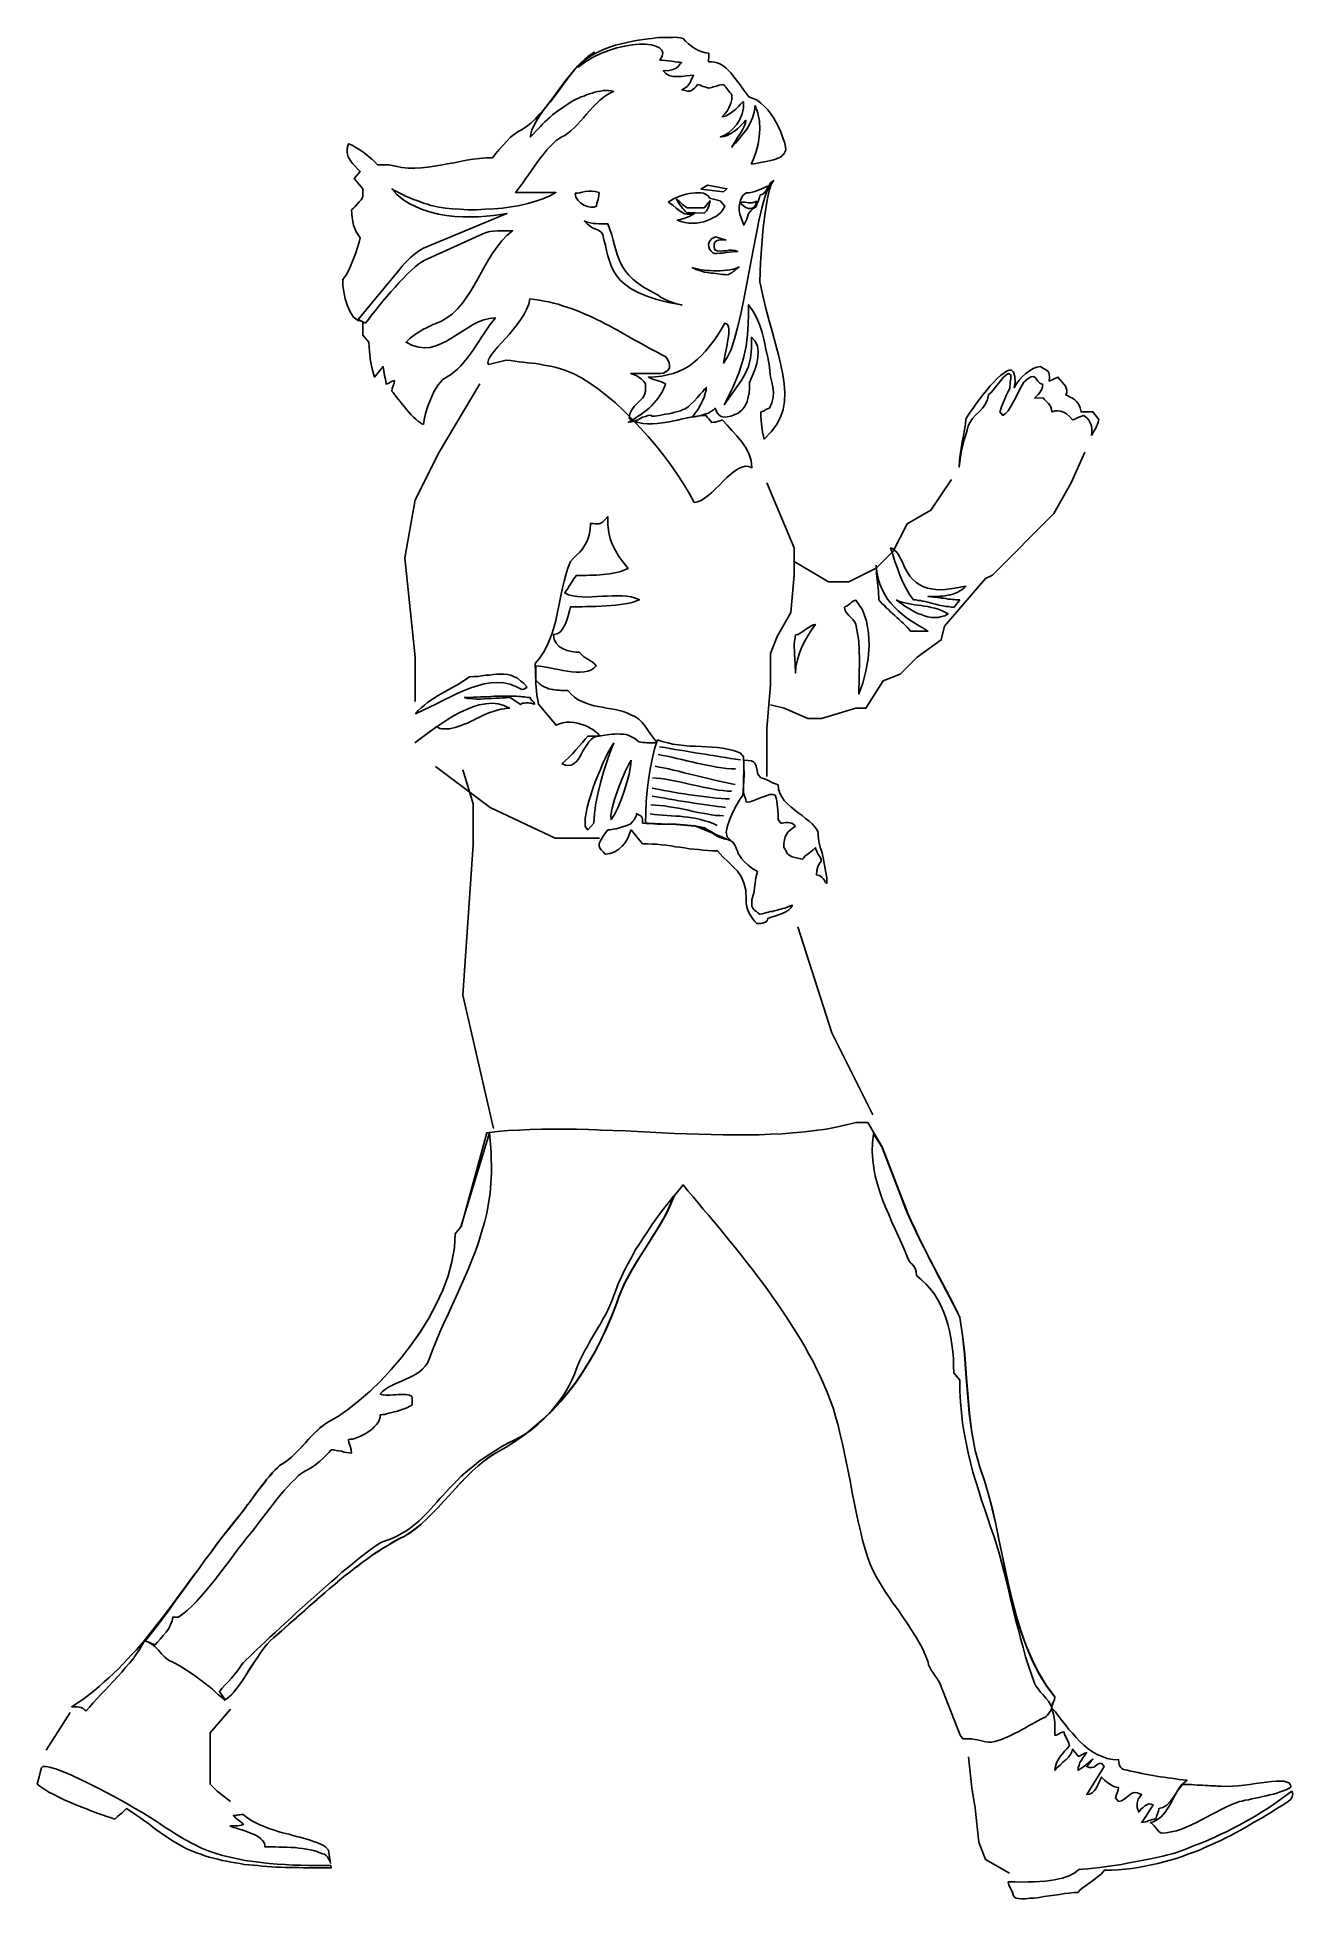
# Model space of a CAD drawing. Extents: x 137.46 to 138.64, y 53.82 to 55.56.
import ezdxf

# ---------------------------------------------------------------- set-up
doc = ezdxf.new("R2010")
doc.units = 0
doc.layers.get('0').update_dxf_attribs({"linetype": 'CONTINUOUS'})

msp = doc.modelspace()

# ---------------------------------------------------------------- linework, layer by layer
for p, q in [((137.4955, 53.9933), (137.4731, 53.9582)), ((137.6457, 53.9965), (137.6266, 53.9742)), ((137.6266, 53.9742), (137.6266, 53.9518)), ((137.6266, 53.9518), (137.6266, 53.9262)), ((138.3364, 53.9518), (138.3395, 53.923)), ((137.6266, 53.9262), (137.633, 53.9198)), ((138.3395, 53.923), (138.3427, 53.9039)), ((137.633, 53.9198), (137.6457, 53.9102)), ((138.3427, 53.9039), (138.3459, 53.8719)), ((138.3459, 53.8719), (138.3523, 53.8559)), ((138.3523, 53.8559), (138.3747, 53.8431))]:
    msp.add_line(p, q)
at = {"linetype": 'CONTINUOUS'}
for points in [[(138.1328, 55.442), (138.1354, 55.4475), (138.1376, 55.4537), (138.1394, 55.4605), (138.1405, 55.4674), (138.141, 55.4748), (138.1407, 55.4823), (138.1392, 55.4896), (138.1366, 55.4968), (138.1359, 55.4907), (138.1343, 55.4852), (138.1317, 55.4797), (138.1288, 55.4748), (138.1253, 55.47), (138.1218, 55.4656), (138.1183, 55.4616), (138.115, 55.4577), (138.1165, 55.4605), (138.1183, 55.4634), (138.1203, 55.4669), (138.1227, 55.4704), (138.1247, 55.4739), (138.1264, 55.4771), (138.1277, 55.4803), (138.128, 55.483), (138.1258, 55.4805), (138.1231, 55.4779), (138.1203, 55.4751), (138.1172, 55.4728), (138.1139, 55.4706), (138.1106, 55.4689), (138.1073, 55.4678), (138.1042, 55.4674), (138.1077, 55.4687), (138.1116, 55.4711), (138.1156, 55.4746), (138.1192, 55.4788), (138.1224, 55.4837), (138.1246, 55.4891), (138.1258, 55.4946), (138.1258, 55.5001), (138.1246, 55.4995), (138.1231, 55.498), (138.1211, 55.496), (138.1187, 55.4935), (138.1159, 55.4911), (138.1128, 55.4889), (138.1094, 55.4872), (138.1057, 55.4863), (138.1083, 55.4889), (138.1105, 55.4916), (138.1121, 55.4946), (138.1132, 55.4973), (138.1141, 55.4999), (138.1147, 55.5024), (138.115, 55.5046), (138.115, 55.5065), (138.1141, 55.5077), (138.113, 55.509), (138.1121, 55.5101), (138.1112, 55.5114), (138.1101, 55.5127), (138.1092, 55.514), (138.1081, 55.5151), (138.107, 55.5164), (138.105, 55.5162), (138.1029, 55.5158), (138.1011, 55.5153), (138.0993, 55.5147), (138.0974, 55.5142), (138.096, 55.5136), (138.0945, 55.5132), (138.0934, 55.5131), (138.0923, 55.5132), (138.091, 55.5136), (138.0896, 55.5142), (138.0881, 55.5147), (138.0866, 55.5153), (138.0852, 55.5158), (138.0839, 55.5162), (138.0828, 55.5164), (138.0815, 55.5147), (138.08, 55.5131), (138.0788, 55.512), (138.0771, 55.511), (138.0755, 55.5103), (138.0733, 55.5103), (138.0709, 55.5107), (138.068, 55.5116), (138.0709, 55.5131), (138.0731, 55.5147), (138.0747, 55.5165), (138.0758, 55.5184), (138.0767, 55.5204), (138.0775, 55.5222), (138.0782, 55.5237), (138.0791, 55.5251), (138.0758, 55.525), (138.072, 55.5246), (138.068, 55.524), (138.0639, 55.5239), (138.0599, 55.524), (138.0562, 55.525), (138.0531, 55.5266), (138.0506, 55.5294), (138.0561, 55.5297), (138.0599, 55.5306), (138.0626, 55.5317), (138.0645, 55.5332), (138.0656, 55.5347), (138.0665, 55.5358), (138.067, 55.5367), (138.068, 55.5371), (138.0665, 55.5372), (138.0643, 55.5374), (138.0617, 55.5378), (138.0588, 55.5382), (138.0557, 55.5385), (138.0526, 55.5389), (138.0498, 55.5391), (138.0476, 55.5393), (138.0496, 55.5429), (138.0502, 55.546), (138.0493, 55.5486), (138.0471, 55.5508), (138.0438, 55.5524), (138.0394, 55.5535), (138.0341, 55.5541), (138.0282, 55.5541), (138.0216, 55.5535), (138.0146, 55.5524), (138.0073, 55.5508), (137.9998, 55.5484), (137.9923, 55.5455), (137.985, 55.542), (137.9778, 55.5378), (137.9711, 55.5328), (137.9751, 55.5371), (137.9795, 55.5407), (137.9842, 55.544), (137.9894, 55.5468), (137.9947, 55.5493), (138.0002, 55.5513), (138.0059, 55.5532), (138.0115, 55.5546), (138.017, 55.5559), (138.0223, 55.557), (138.0275, 55.5579), (138.0322, 55.5585), (138.0365, 55.5592), (138.0403, 55.5596), (138.0438, 55.5601), (138.0463, 55.5605), (138.05, 55.5603), (138.0533, 55.5603), (138.0564, 55.5603), (138.0592, 55.5605), (138.0617, 55.5607), (138.0641, 55.5605), (138.0667, 55.5601), (138.0692, 55.5596), (138.0714, 55.557), (138.0742, 55.5546), (138.0771, 55.5523), (138.0802, 55.5502), (138.0837, 55.5484), (138.087, 55.547), (138.0903, 55.546), (138.0934, 55.5457), (138.0934, 55.5435), (138.0932, 55.5418), (138.0931, 55.54), (138.0931, 55.5378), (138.096, 55.5376), (138.0987, 55.5372), (138.1011, 55.5367), (138.1035, 55.5358), (138.1057, 55.5345), (138.1077, 55.5332), (138.1097, 55.5316), (138.1117, 55.5295), (138.1138, 55.5273), (138.1158, 55.525), (138.118, 55.5222), (138.1202, 55.5193), (138.1225, 55.516), (138.1251, 55.5125), (138.1279, 55.5088), (138.1308, 55.5048), (138.1348, 55.5035), (138.1387, 55.5017), (138.1421, 55.4991), (138.1454, 55.496), (138.1486, 55.4927), (138.1515, 55.4891), (138.1541, 55.485), (138.1564, 55.481), (138.1584, 55.477), (138.1603, 55.4729), (138.1618, 55.4693), (138.163, 55.4656), (138.1641, 55.4625), (138.1649, 55.4597), (138.1652, 55.4575), (138.1654, 55.4559), (138.165, 55.4544), (138.1645, 55.4532), (138.1638, 55.4519), (138.163, 55.4508), (138.1621, 55.4499), (138.161, 55.4489), (138.1596, 55.4482), (138.1579, 55.4475), (138.1561, 55.4467), (138.1539, 55.446), (138.1513, 55.4455), (138.1484, 55.4447), (138.1451, 55.4442), (138.1414, 55.4434), (138.1374, 55.4427), (138.1328, 55.442)], [(137.8263, 55.1985), (137.8269, 55.2027), (137.8282, 55.2086), (137.8304, 55.2154), (137.8331, 55.2225), (137.8364, 55.2295), (137.8401, 55.2355), (137.8439, 55.2401), (137.8479, 55.2427), (137.8514, 55.2447), (137.8547, 55.2472), (137.858, 55.25), (137.8611, 55.2533), (137.8641, 55.2566), (137.8672, 55.2603), (137.8699, 55.2641), (137.8727, 55.2679), (137.8754, 55.272), (137.8782, 55.276), (137.8807, 55.28), (137.8833, 55.2841), (137.8859, 55.2879), (137.8884, 55.2916), (137.891, 55.2951), (137.8936, 55.2982), (137.8881, 55.2976), (137.8828, 55.2963), (137.8776, 55.2943), (137.8727, 55.2918), (137.8677, 55.2888), (137.8628, 55.2857), (137.8578, 55.2826), (137.8529, 55.2793), (137.8479, 55.2764), (137.843, 55.274), (137.8379, 55.272), (137.8326, 55.2705), (137.8272, 55.2701), (137.8218, 55.2707), (137.8161, 55.2723), (137.81, 55.2753), (137.8117, 55.2771), (137.8135, 55.2788), (137.8153, 55.2804), (137.8174, 55.2821), (137.8196, 55.2835), (137.8218, 55.2848), (137.824, 55.2863), (137.8263, 55.2875), (137.8285, 55.2886), (137.8309, 55.2897), (137.8331, 55.2908), (137.8351, 55.2918), (137.8371, 55.2925), (137.8392, 55.2934), (137.8408, 55.2941), (137.8425, 55.2947), (137.8481, 55.2982), (137.8534, 55.302), (137.858, 55.3066), (137.8624, 55.3115), (137.8663, 55.317), (137.8701, 55.3227), (137.8736, 55.3286), (137.8771, 55.3348), (137.8804, 55.3409), (137.8839, 55.3471), (137.8875, 55.3531), (137.8912, 55.359), (137.8952, 55.3647), (137.8996, 55.3702), (137.9044, 55.3751), (137.9097, 55.3797), (137.9066, 55.3797), (137.9031, 55.3797), (137.8994, 55.3797), (137.8956, 55.3795), (137.8919, 55.3791), (137.8882, 55.3788), (137.8848, 55.3779), (137.8817, 55.3768), (137.8274, 55.352), (137.8247, 55.3506), (137.8218, 55.3486), (137.8185, 55.3458), (137.815, 55.3427), (137.8113, 55.3392), (137.8076, 55.3354), (137.8036, 55.3313), (137.7998, 55.3269), (137.7957, 55.3225), (137.7919, 55.318), (137.788, 55.3134), (137.7844, 55.309), (137.7809, 55.3046), (137.7776, 55.3006), (137.7747, 55.2967), (137.7719, 55.2932), (137.765, 55.2967), (137.804, 55.3438), (137.8064, 55.3465), (137.8089, 55.3493), (137.8115, 55.3522), (137.8144, 55.355), (137.8174, 55.3575), (137.8203, 55.3597), (137.8234, 55.3617), (137.8263, 55.3632), (137.9044, 55.3958), (137.8983, 55.3947), (137.8917, 55.3938), (137.885, 55.3933), (137.8778, 55.3927), (137.8705, 55.3925), (137.863, 55.3927), (137.8555, 55.3931), (137.8479, 55.394), (137.8404, 55.3953), (137.8331, 55.3969), (137.8261, 55.3991), (137.8194, 55.4019), (137.813, 55.4052), (137.8069, 55.409), (137.8014, 55.4136), (137.7967, 55.4187), (137.7992, 55.4172), (137.8016, 55.416), (137.8042, 55.4147), (137.8067, 55.4134), (137.8093, 55.4121), (137.8119, 55.411), (137.8142, 55.4101), (137.8168, 55.409), (137.8192, 55.4081), (137.8218, 55.4072), (137.8241, 55.4063), (137.8263, 55.4055), (137.8287, 55.4048), (137.8309, 55.4041), (137.8331, 55.4033), (137.8351, 55.4028), (137.8406, 55.4017), (137.8467, 55.4008), (137.8533, 55.4), (137.8604, 55.3997), (137.8679, 55.3993), (137.8758, 55.3993), (137.8839, 55.3997), (137.8921, 55.4), (137.9002, 55.4009), (137.9084, 55.402), (137.9163, 55.4033), (137.924, 55.4052), (137.9313, 55.4072), (137.9381, 55.4096), (137.9445, 55.4123), (137.9502, 55.4154), (137.9124, 55.4154), (137.9146, 55.4182), (137.9168, 55.4211), (137.9192, 55.4246), (137.9218, 55.4281), (137.9245, 55.4319), (137.9273, 55.4359), (137.9302, 55.44), (137.9329, 55.444), (137.9359, 55.4478), (137.9388, 55.4515), (137.9417, 55.4552), (137.9447, 55.4585), (137.9476, 55.4614), (137.9503, 55.464), (137.9531, 55.466), (137.9557, 55.4674), (137.9586, 55.4689), (137.9615, 55.4709), (137.9645, 55.4733), (137.9674, 55.4759), (137.9703, 55.479), (137.9731, 55.4821), (137.976, 55.4854), (137.9789, 55.4887), (137.9819, 55.492), (137.9848, 55.4953), (137.9879, 55.4984), (137.991, 55.5015), (137.9941, 55.5041), (137.9974, 55.5065), (138.0007, 55.5085), (138.0042, 55.5099), (138.0018, 55.5105), (137.9994, 55.5107), (137.9969, 55.5109), (137.9943, 55.5107), (137.9918, 55.5103), (137.9892, 55.5099), (137.9866, 55.5092), (137.9841, 55.5085), (137.9815, 55.5077), (137.9789, 55.5068), (137.9764, 55.5057), (137.9738, 55.5048), (137.9714, 55.5037), (137.969, 55.5026), (137.9667, 55.5015), (137.9645, 55.5004), (137.9509, 55.4909), (137.9493, 55.4896), (137.9471, 55.488), (137.9447, 55.4859), (137.9423, 55.4837), (137.9397, 55.4814), (137.9375, 55.4792), (137.9357, 55.4771), (137.9342, 55.4757), (137.9264, 55.4674), (137.9267, 55.4704), (137.9278, 55.4739), (137.9295, 55.4775), (137.9315, 55.4814), (137.9335, 55.485), (137.9357, 55.4885), (137.9375, 55.4913), (137.9392, 55.4933), (137.9421, 55.4968), (137.945, 55.5002), (137.948, 55.5041), (137.9507, 55.5077), (137.9535, 55.5116), (137.9564, 55.5154), (137.9591, 55.5193), (137.9619, 55.523), (137.9648, 55.5266), (137.9676, 55.5301), (137.9705, 55.5336), (137.9734, 55.5367), (137.9765, 55.5396), (137.9797, 55.5422), (137.9828, 55.5446), (137.9861, 55.5466), (137.9815, 55.5436), (137.9769, 55.54), (137.9725, 55.5358), (137.9683, 55.5312), (137.9641, 55.5262), (137.9599, 55.5209), (137.9557, 55.5154), (137.9516, 55.5099), (137.9476, 55.5044), (137.9436, 55.499), (137.9394, 55.4938), (137.9353, 55.4889), (137.9311, 55.4843), (137.9267, 55.4803), (137.9223, 55.4768), (137.9179, 55.474), (137.9148, 55.4724), (137.9113, 55.47), (137.9078, 55.4671), (137.9044, 55.4636), (137.9007, 55.4597), (137.8972, 55.4557), (137.8939, 55.4519), (137.8908, 55.448), (137.8848, 55.4478), (137.8787, 55.4473), (137.8727, 55.4466), (137.8666, 55.4456), (137.8606, 55.4445), (137.8545, 55.4433), (137.8485, 55.4422), (137.8425, 55.4411), (137.8364, 55.44), (137.8304, 55.4392), (137.8243, 55.4385), (137.8183, 55.4383), (137.812, 55.4383), (137.806, 55.4389), (137.8, 55.44), (137.7939, 55.4414), (137.7831, 55.4414), (137.7807, 55.444), (137.7778, 55.4467), (137.7743, 55.4497), (137.7706, 55.4524), (137.7668, 55.4552), (137.7629, 55.4575), (137.7595, 55.4596), (137.7562, 55.461), (137.7549, 55.4565), (137.7547, 55.4524), (137.7558, 55.4488), (137.7575, 55.4456), (137.7597, 55.4427), (137.7622, 55.44), (137.7648, 55.4374), (137.767, 55.435), (137.7615, 55.4284), (137.7695, 55.4187), (137.7695, 55.4121), (137.7692, 55.4107), (137.7679, 55.4086), (137.7662, 55.4066), (137.7642, 55.4044), (137.7622, 55.4024), (137.7606, 55.4008), (137.7593, 55.3995), (137.7589, 55.3991), (137.7591, 55.3954), (137.7595, 55.392), (137.76, 55.3883), (137.7609, 55.385), (137.762, 55.3817), (137.7633, 55.3786), (137.765, 55.3757), (137.767, 55.3731), (137.7659, 55.3691), (137.7644, 55.3641), (137.7628, 55.359), (137.7609, 55.3535), (137.7587, 55.348), (137.7563, 55.3429), (137.7536, 55.3379), (137.7507, 55.3339), (137.7509, 55.3284), (137.7518, 55.3224), (137.7531, 55.3158), (137.7551, 55.3093), (137.7576, 55.3037), (137.7609, 55.2989), (137.765, 55.2958), (137.7695, 55.2947), (137.7695, 55.2819), (137.775, 55.2753), (137.7756, 55.2668), (137.7767, 55.2577), (137.7785, 55.2491), (137.7803, 55.2427), (137.7886, 55.2526), (137.789, 55.2482), (137.7899, 55.2443), (137.7908, 55.2407), (137.7912, 55.2363), (137.7923, 55.2364), (137.7932, 55.2368), (137.7943, 55.2372), (137.7952, 55.2379), (137.7963, 55.2385), (137.7972, 55.2388), (137.7983, 55.2392), (137.7992, 55.2394), (137.7988, 55.237), (137.7979, 55.2346), (137.797, 55.232), (137.7967, 55.2297), (137.7978, 55.2282), (137.799, 55.2265), (137.8007, 55.2245), (137.8023, 55.2223), (137.8044, 55.22), (137.8062, 55.2174), (137.8084, 55.2148), (137.8104, 55.2123), (137.8126, 55.2099), (137.8148, 55.2075), (137.817, 55.2053), (137.819, 55.2033), (137.821, 55.2014), (137.823, 55.2002), (137.8247, 55.1991), (137.8263, 55.1985)], [(138.1541, 55.4268), (138.1511, 55.4244), (138.1484, 55.4189), (138.1456, 55.411), (138.1429, 55.4008), (138.1401, 55.389), (138.1376, 55.3757), (138.1348, 55.3616), (138.1321, 55.3469), (138.1293, 55.3319), (138.1264, 55.3172), (138.1235, 55.3031), (138.1205, 55.2901), (138.1174, 55.2784), (138.1141, 55.2685), (138.1106, 55.261), (138.107, 55.2559), (138.1086, 55.2641), (138.1101, 55.2712), (138.1112, 55.2775), (138.1119, 55.2826), (138.1121, 55.2868), (138.1117, 55.2899), (138.1105, 55.2921), (138.1084, 55.2932), (138.105, 55.2872), (138.1013, 55.2817), (138.0976, 55.2764), (138.094, 55.2716), (138.0903, 55.267), (138.0865, 55.2628), (138.0824, 55.2591), (138.0784, 55.2557), (138.0742, 55.2527), (138.0696, 55.2502), (138.0648, 55.248), (138.0599, 55.2461), (138.0546, 55.2447), (138.0491, 55.2436), (138.043, 55.243), (138.0368, 55.2428), (138.0388, 55.2417), (138.0408, 55.2408), (138.0429, 55.2401), (138.0449, 55.2396), (138.0469, 55.239), (138.0489, 55.2383), (138.0509, 55.2375), (138.0529, 55.2364), (138.0518, 55.2337), (138.0507, 55.2309), (138.0493, 55.2282), (138.0476, 55.2256), (138.0458, 55.2231), (138.044, 55.2207), (138.0419, 55.2183), (138.0396, 55.2159), (138.0374, 55.2137), (138.0348, 55.2115), (138.0322, 55.2095), (138.0295, 55.2075), (138.0267, 55.2057), (138.0238, 55.2038), (138.0209, 55.2022), (138.018, 55.2005), (138.0209, 55.2009), (138.0236, 55.2016), (138.0262, 55.2025), (138.0288, 55.2038), (138.0313, 55.2051), (138.0339, 55.206), (138.0366, 55.2068), (138.0396, 55.2071), (138.0394, 55.2066), (138.0399, 55.2062), (138.041, 55.2062), (138.0427, 55.2062), (138.0447, 55.2064), (138.0473, 55.2068), (138.0498, 55.2073), (138.0528, 55.2079), (138.0557, 55.2084), (138.0586, 55.2091), (138.0615, 55.2099), (138.0643, 55.2106), (138.0667, 55.2113), (138.0689, 55.2123), (138.0707, 55.2128), (138.072, 55.2135), (138.0742, 55.2152), (138.0767, 55.2176), (138.0795, 55.2203), (138.0824, 55.2234), (138.085, 55.2264), (138.0876, 55.2291), (138.0894, 55.2315), (138.0909, 55.2331), (138.0907, 55.2306), (138.0899, 55.2275), (138.0888, 55.224), (138.0874, 55.2205), (138.0854, 55.2167), (138.0832, 55.2128), (138.0806, 55.209), (138.0777, 55.2051), (138.0815, 55.2058), (138.0848, 55.2066), (138.0877, 55.2073), (138.0905, 55.2082), (138.0929, 55.2091), (138.0951, 55.2104), (138.0973, 55.2117), (138.0993, 55.2135), (138.1007, 55.2099), (138.1026, 55.2075), (138.105, 55.206), (138.1075, 55.2053), (138.1105, 55.2055), (138.1138, 55.2062), (138.1171, 55.2073), (138.1207, 55.209), (138.1246, 55.2121), (138.1273, 55.2157), (138.1291, 55.2198), (138.1302, 55.224), (138.131, 55.228), (138.1313, 55.2319), (138.1313, 55.2352), (138.1315, 55.2377), (138.1339, 55.2436), (138.1363, 55.2494), (138.1381, 55.2553), (138.1392, 55.2612), (138.1396, 55.2667), (138.1388, 55.2716), (138.1368, 55.2762), (138.1332, 55.28), (138.1334, 55.2694), (138.1324, 55.2604), (138.1304, 55.2527), (138.1273, 55.2458), (138.1235, 55.2392), (138.1189, 55.2326), (138.1136, 55.2253), (138.1077, 55.2168), (138.1159, 55.233), (138.1218, 55.2472), (138.1258, 55.2603), (138.1282, 55.2718), (138.1295, 55.2822), (138.1301, 55.2921), (138.1304, 55.3015), (138.1306, 55.3104), (138.1346, 55.3048), (138.1379, 55.2985), (138.1409, 55.2918), (138.1431, 55.2844), (138.1451, 55.2769), (138.1467, 55.269), (138.1484, 55.261), (138.15, 55.2527), (138.1504, 55.2478), (138.1511, 55.243), (138.1522, 55.2381), (138.1531, 55.2333), (138.1537, 55.2286), (138.1535, 55.2236), (138.1524, 55.2187), (138.15, 55.2135), (138.1491, 55.2134), (138.148, 55.213), (138.1471, 55.2124), (138.1462, 55.2119), (138.1451, 55.2113), (138.1442, 55.2108), (138.1431, 55.2104), (138.1421, 55.2102), (138.1421, 55.2058), (138.1425, 55.1989), (138.1434, 55.1912), (138.1451, 55.1848), (138.1517, 55.1914), (138.1566, 55.1982), (138.1603, 55.2051), (138.1628, 55.2124), (138.1641, 55.22), (138.1645, 55.228), (138.1639, 55.2363), (138.1627, 55.245), (138.1608, 55.2542), (138.1584, 55.2637), (138.1557, 55.2738), (138.1528, 55.2843), (138.1497, 55.2952), (138.1467, 55.307), (138.1438, 55.3191), (138.141, 55.3319), (138.1418, 55.3498), (138.1429, 55.3667), (138.1442, 55.3824), (138.146, 55.3964), (138.1478, 55.4081), (138.1498, 55.4172), (138.1519, 55.4237), (138.1541, 55.4268)], [(138.0857, 55.4185), (138.107, 55.4161), (138.1103, 55.4189), (138.0921, 55.4224), (138.0857, 55.4185)], [(138.1491, 55.4216), (138.1462, 55.4205), (138.1436, 55.4193), (138.1412, 55.4182), (138.1388, 55.4172), (138.1363, 55.4163), (138.1339, 55.4156), (138.1313, 55.4152), (138.1284, 55.415), (138.1268, 55.414), (138.1253, 55.4125), (138.124, 55.4105), (138.1229, 55.4083), (138.1222, 55.4053), (138.1216, 55.4024), (138.1216, 55.3989), (138.1222, 55.3953), (138.126, 55.385), (138.1277, 55.3879), (138.1288, 55.3905), (138.1295, 55.3927), (138.1302, 55.3947), (138.1312, 55.3965), (138.1326, 55.3984), (138.1348, 55.4004), (138.1379, 55.4024), (138.1385, 55.405), (138.1398, 55.4079), (138.1409, 55.4107), (138.1414, 55.4132), (138.1431, 55.4136), (138.1443, 55.4141), (138.1453, 55.415), (138.1462, 55.416), (138.1469, 55.4172), (138.1476, 55.4185), (138.1484, 55.42), (138.1491, 55.4216)], [(137.9908, 55.4154), (137.9905, 55.4125), (137.9896, 55.409), (137.9885, 55.4055), (137.9881, 55.4026), (137.9857, 55.4017), (137.9828, 55.4017), (137.9797, 55.4024), (137.9764, 55.4037), (137.9733, 55.4057), (137.9707, 55.4083), (137.9689, 55.4112), (137.9683, 55.4147), (137.9703, 55.4149), (137.9725, 55.4152), (137.9749, 55.4158), (137.9775, 55.4163), (137.9804, 55.4167), (137.9835, 55.4167), (137.987, 55.4163), (137.9908, 55.4154)], [(138.0553, 55.4063), (138.0577, 55.4079), (138.0604, 55.4094), (138.0632, 55.4107), (138.0661, 55.4119), (138.0691, 55.4128), (138.072, 55.4138), (138.0751, 55.4145), (138.078, 55.4149), (138.0808, 55.4152), (138.0835, 55.4152), (138.0859, 55.415), (138.0883, 55.4147), (138.0903, 55.414), (138.0919, 55.4128), (138.0932, 55.4118), (138.0941, 55.4101), (138.1039, 55.4075), (138.1083, 55.4026), (138.1075, 55.4008), (138.1062, 55.3989), (138.1048, 55.3969), (138.1028, 55.3953), (138.1004, 55.3934), (138.0978, 55.392), (138.0949, 55.3905), (138.0918, 55.3892), (138.0887, 55.3881), (138.0852, 55.3874), (138.0817, 55.3868), (138.078, 55.3867), (138.0744, 55.3868), (138.0709, 55.3874), (138.0672, 55.3883), (138.0637, 55.3896), (138.065, 55.3898), (138.0667, 55.3901), (138.0687, 55.3907), (138.0709, 55.3914), (138.0733, 55.3923), (138.0756, 55.3934), (138.0778, 55.3945), (138.08, 55.3958), (138.0762, 55.3951), (138.0733, 55.3951), (138.0705, 55.3956), (138.0681, 55.3969), (138.0656, 55.3987), (138.0628, 55.4009), (138.0595, 55.4035), (138.0553, 55.4063)], [(138.063, 55.4096), (138.0641, 55.4074), (138.0652, 55.4053), (138.0665, 55.4037), (138.0678, 55.402), (138.0689, 55.4006), (138.0702, 55.3993), (138.0713, 55.398), (138.0723, 55.3967), (138.0888, 55.3962), (138.0901, 55.3973), (138.091, 55.3984), (138.0918, 55.3993), (138.0925, 55.4006), (138.0931, 55.4019), (138.0936, 55.4035), (138.094, 55.4055), (138.0945, 55.4077), (138.089, 55.4011), (138.0729, 55.4011), (138.0716, 55.402), (138.0705, 55.4028), (138.0696, 55.4037), (138.0685, 55.4046), (138.0674, 55.4055), (138.0661, 55.4066), (138.0647, 55.4079), (138.063, 55.4096)], [(138.1381, 55.4072), (138.137, 55.4035), (138.1354, 55.4013), (138.133, 55.4004), (138.1306, 55.4006), (138.128, 55.4013), (138.1257, 55.4028), (138.1238, 55.4046), (138.1225, 55.4064), (138.1249, 55.4064), (138.1269, 55.4063), (138.1288, 55.4061), (138.1304, 55.4059), (138.1321, 55.4059), (138.1339, 55.4059), (138.1359, 55.4064), (138.1381, 55.4072)], [(137.9765, 55.3889), (137.9795, 55.3878), (137.9824, 55.387), (137.9852, 55.3865), (137.9877, 55.3863), (137.9905, 55.3861), (137.9932, 55.3861), (137.996, 55.3861), (137.9989, 55.3861), (138.0007, 55.3808), (138.0024, 55.3757), (138.0037, 55.3709), (138.0049, 55.3661), (138.0062, 55.3617), (138.0075, 55.3575), (138.009, 55.3535), (138.0108, 55.3495), (138.0128, 55.3456), (138.0154, 55.3418), (138.0185, 55.3381), (138.0223, 55.3344), (138.0269, 55.3306), (138.0322, 55.3269), (138.0385, 55.3233), (138.0458, 55.3194), (138.0482, 55.3176), (138.0511, 55.3159), (138.0544, 55.3145), (138.0579, 55.313), (138.0612, 55.3119), (138.0643, 55.311), (138.0667, 55.3104), (138.0681, 55.3103), (138.0555, 55.3126), (138.0445, 55.3154), (138.0352, 55.3183), (138.0271, 55.3218), (138.0205, 55.3253), (138.015, 55.3293), (138.0104, 55.3333), (138.007, 55.3377), (138.004, 55.3421), (138.0018, 55.3467), (138.0002, 55.3515), (137.9987, 55.3562), (137.9976, 55.3612), (137.9965, 55.3661), (137.9952, 55.3711), (137.994, 55.376), (137.9929, 55.378), (137.9914, 55.3793), (137.9896, 55.3802), (137.9875, 55.3812), (137.9852, 55.3821), (137.9826, 55.3835), (137.9797, 55.3857), (137.9765, 55.3889)], [(138.1095, 55.3709), (138.0995, 55.3738), (138.0958, 55.372), (138.0938, 55.3696), (138.0929, 55.3672), (138.0932, 55.3647), (138.0941, 55.3625), (138.0954, 55.3605), (138.0971, 55.359), (138.0985, 55.3583), (138.1007, 55.3583), (138.1035, 55.3586), (138.1064, 55.3588), (138.1094, 55.3594), (138.1125, 55.3597), (138.1154, 55.3599), (138.118, 55.3603), (138.1202, 55.3603), (138.118, 55.3612), (138.1154, 55.3614), (138.1125, 55.3614), (138.1095, 55.361), (138.1066, 55.3608), (138.1039, 55.3606), (138.1011, 55.361), (138.0989, 55.3619), (138.0984, 55.3641), (138.0982, 55.3661), (138.0984, 55.3678), (138.0991, 55.3693), (138.1004, 55.3702), (138.1024, 55.3709), (138.1055, 55.3711), (138.1095, 55.3709)], [(138.0775, 55.3453), (138.0795, 55.3443), (138.0813, 55.3434), (138.0833, 55.3427), (138.0854, 55.342), (138.0874, 55.3414), (138.0894, 55.341), (138.0916, 55.3407), (138.0936, 55.3403), (138.0956, 55.3399), (138.0978, 55.3398), (138.0998, 55.3396), (138.1018, 55.3392), (138.1039, 55.339), (138.1061, 55.3388), (138.1081, 55.3387), (138.1101, 55.3383), (138.1117, 55.3388), (138.1134, 55.3396), (138.1149, 55.3403), (138.1161, 55.3414), (138.1176, 55.3425), (138.1189, 55.3436), (138.1203, 55.3447), (138.1216, 55.3458), (138.1191, 55.3447), (138.1161, 55.3438), (138.1132, 55.3432), (138.1103, 55.3427), (138.1072, 55.3423), (138.104, 55.3421), (138.1007, 55.3421), (138.0976, 55.3421), (138.0947, 55.3423), (138.0916, 55.3425), (138.0888, 55.3429), (138.0861, 55.3432), (138.0835, 55.3438), (138.0813, 55.3442), (138.0793, 55.3447), (138.0775, 55.3453)], [(138.1062, 55.2025), (138.1105, 55.1976), (138.1149, 55.1928), (138.1194, 55.1877), (138.1238, 55.1826), (138.1277, 55.1771), (138.1308, 55.1712), (138.133, 55.1648), (138.1337, 55.1579), (138.1306, 55.1591), (138.1275, 55.1593), (138.1242, 55.1586), (138.1207, 55.1569), (138.1174, 55.1547), (138.1138, 55.152), (138.1103, 55.1487), (138.1068, 55.1454), (138.1033, 55.1417), (138.0996, 55.1382), (138.0962, 55.1349), (138.0927, 55.1318), (138.0894, 55.1293), (138.0861, 55.1273), (138.0828, 55.126), (138.0797, 55.1254), (138.0749, 55.134), (138.0696, 55.1428), (138.0637, 55.1518), (138.0575, 55.1608), (138.0509, 55.1696), (138.044, 55.1784), (138.0366, 55.187), (138.0291, 55.1954), (138.0216, 55.2035), (138.0137, 55.2112), (138.0059, 55.2185), (137.9978, 55.2253), (137.9899, 55.2315), (137.982, 55.237), (137.9742, 55.2419), (137.9665, 55.246), (137.9624, 55.2476), (137.9584, 55.2491), (137.9546, 55.2505), (137.9505, 55.2516), (137.9467, 55.2526), (137.9428, 55.2533), (137.939, 55.254), (137.9351, 55.2548), (137.9313, 55.2553), (137.9275, 55.2557), (137.9236, 55.2562), (137.9196, 55.2566), (137.9157, 55.257), (137.9117, 55.2575), (137.9077, 55.2581), (137.9036, 55.2586), (137.887, 55.2546), (137.8866, 55.2564), (137.887, 55.2588), (137.8882, 55.2613), (137.8903, 55.2643), (137.8928, 55.2674), (137.8959, 55.2709), (137.8992, 55.2747), (137.9029, 55.2788), (137.9066, 55.2828), (137.9102, 55.2872), (137.9139, 55.2918), (137.9172, 55.2963), (137.9201, 55.3011), (137.9227, 55.306), (137.9247, 55.311), (137.9258, 55.3159), (137.9304, 55.3154), (137.9348, 55.3147), (137.9392, 55.3139), (137.9436, 55.313), (137.9478, 55.3119), (137.9522, 55.3108), (137.9564, 55.3095), (137.9604, 55.3082), (137.9646, 55.3068), (137.9687, 55.3053), (137.9727, 55.3037), (137.9767, 55.302), (137.9808, 55.3002), (137.9846, 55.2984), (137.9886, 55.2965), (137.9925, 55.2947), (137.9963, 55.2927), (138.0002, 55.2907), (138.004, 55.2886), (138.0079, 55.2865), (138.0117, 55.2844), (138.0154, 55.2822), (138.0192, 55.2802), (138.0229, 55.278), (138.0267, 55.276), (138.0306, 55.2738), (138.0343, 55.2718), (138.0381, 55.2696), (138.0418, 55.2676), (138.0456, 55.2656), (138.0493, 55.2637), (138.0531, 55.2617), (138.055, 55.2588), (138.0561, 55.256), (138.0566, 55.2535), (138.0564, 55.2513), (138.0553, 55.2493), (138.0535, 55.2478), (138.0509, 55.2465), (138.0474, 55.246), (138.0441, 55.246), (138.0407, 55.246), (138.0374, 55.246), (138.0339, 55.246), (138.0306, 55.246), (138.0271, 55.246), (138.0238, 55.246), (138.0203, 55.246), (138.0216, 55.2456), (138.0236, 55.2449), (138.0258, 55.2438), (138.0282, 55.2423), (138.0304, 55.2407), (138.0322, 55.239), (138.0333, 55.2375), (138.0339, 55.2363), (138.0339, 55.2346), (138.0339, 55.233), (138.0339, 55.2313), (138.0339, 55.2297), (138.0332, 55.2262), (138.0315, 55.2232), (138.0291, 55.2207), (138.0264, 55.2179), (138.0234, 55.2152), (138.0211, 55.2121), (138.0194, 55.2084), (138.0187, 55.204), (138.0227, 55.2018), (138.0271, 55.2003), (138.0315, 55.1994), (138.0359, 55.1991), (138.0405, 55.1989), (138.0451, 55.1992), (138.0498, 55.1998), (138.0546, 55.2005), (138.0593, 55.2016), (138.0639, 55.2025), (138.0687, 55.2036), (138.0733, 55.2047), (138.0778, 55.2055), (138.0822, 55.2062), (138.0865, 55.2068), (138.0907, 55.2069), (138.0919, 55.2053), (138.0932, 55.2036), (138.0947, 55.202), (138.096, 55.2003), (138.098, 55.2005), (138.0996, 55.2007), (138.1011, 55.2011), (138.1024, 55.2014), (138.1035, 55.2018), (138.1044, 55.2022), (138.1053, 55.2024), (138.1062, 55.2025)], [(138.4514, 55.1881), (138.4519, 55.1912), (138.4519, 55.1943), (138.4514, 55.1972), (138.4503, 55.2), (138.449, 55.2024), (138.4475, 55.2044), (138.4457, 55.206), (138.444, 55.2069), (138.4415, 55.206), (138.4397, 55.2053), (138.4384, 55.2047), (138.4375, 55.2042), (138.4367, 55.2036), (138.436, 55.2033), (138.4349, 55.2029), (138.4336, 55.2027), (138.4309, 55.206), (138.4281, 55.2082), (138.4252, 55.2099), (138.4224, 55.2108), (138.4199, 55.2112), (138.4175, 55.211), (138.4157, 55.2106), (138.4144, 55.2101), (138.4142, 55.2124), (138.4135, 55.2145), (138.4125, 55.2163), (138.4113, 55.2179), (138.41, 55.2194), (138.4085, 55.2207), (138.4072, 55.222), (138.4061, 55.2232), (138.3982, 55.2231), (138.3993, 55.2244), (138.4006, 55.2254), (138.4019, 55.2269), (138.403, 55.2282), (138.4041, 55.2298), (138.405, 55.2315), (138.4056, 55.2335), (138.4058, 55.2357), (138.4032, 55.237), (138.4014, 55.2388), (138.4001, 55.2407), (138.3988, 55.2423), (138.3973, 55.2432), (138.3951, 55.243), (138.3922, 55.2414), (138.3882, 55.2381), (138.3869, 55.2359), (138.3847, 55.2319), (138.3823, 55.2269), (138.3794, 55.2214), (138.3764, 55.2159), (138.3735, 55.2113), (138.3708, 55.2082), (138.3686, 55.2069), (138.3658, 55.2101), (138.3662, 55.2119), (138.3673, 55.215), (138.3688, 55.2187), (138.3704, 55.2225), (138.372, 55.2262), (138.3735, 55.2293), (138.3746, 55.2315), (138.375, 55.2324), (138.3754, 55.2374), (138.3761, 55.2417), (138.3759, 55.2449), (138.3739, 55.246), (138.3713, 55.2445), (138.3689, 55.2423), (138.3666, 55.2396), (138.364, 55.2364), (138.3616, 55.2333), (138.3594, 55.2304), (138.3572, 55.228), (138.355, 55.2264), (138.3543, 55.2218), (138.3524, 55.2178), (138.3497, 55.2139), (138.3466, 55.2106), (138.3433, 55.2073), (138.3402, 55.204), (138.3378, 55.2005), (138.3361, 55.197), (138.335, 55.193), (138.3338, 55.1886), (138.3323, 55.1839), (138.331, 55.1787), (138.3297, 55.1736), (138.3288, 55.1685), (138.3281, 55.1633), (138.3277, 55.1586), (138.3279, 55.1643), (138.3286, 55.1701), (138.3296, 55.176), (138.3305, 55.182), (138.3316, 55.1879), (138.3327, 55.1934), (138.3334, 55.1987), (138.3338, 55.2035), (138.335, 55.2055), (138.3367, 55.208), (138.3389, 55.2112), (138.3413, 55.2146), (138.344, 55.2183), (138.347, 55.2223), (138.3501, 55.2264), (138.3534, 55.2304), (138.3567, 55.2344), (138.36, 55.2381), (138.3633, 55.2414), (138.3664, 55.2443), (138.3693, 55.2465), (138.372, 55.2482), (138.3744, 55.2491), (138.3766, 55.2491), (138.3785, 55.2474), (138.3796, 55.2432), (138.3799, 55.2379), (138.3792, 55.2328), (138.3812, 55.2363), (138.3838, 55.2397), (138.3867, 55.243), (138.39, 55.2461), (138.3935, 55.2487), (138.397, 55.2507), (138.4004, 55.252), (138.4036, 55.2526), (138.4059, 55.2511), (138.4078, 55.25), (138.4094, 55.2493), (138.4105, 55.2483), (138.4114, 55.2471), (138.412, 55.2452), (138.4122, 55.2427), (138.412, 55.239), (138.4201, 55.2427), (138.4222, 55.2403), (138.4241, 55.2381), (138.4257, 55.2361), (138.4272, 55.2342), (138.4279, 55.2324), (138.4285, 55.2304), (138.4283, 55.2284), (138.4276, 55.2262), (138.4294, 55.2251), (138.4314, 55.224), (138.4336, 55.2229), (138.4358, 55.2214), (138.4378, 55.2196), (138.4395, 55.2172), (138.4409, 55.2141), (138.4418, 55.2101), (138.4433, 55.2101), (138.4446, 55.2101), (138.4459, 55.2101), (138.4472, 55.2102), (138.4484, 55.2102), (138.4497, 55.2102), (138.4512, 55.2102), (138.4528, 55.2101), (138.4582, 55.2029), (138.4576, 55.2007), (138.457, 55.1987), (138.4561, 55.1967), (138.4554, 55.1949), (138.4543, 55.193), (138.4534, 55.1914), (138.4523, 55.1897), (138.4514, 55.1881)], [(138.0445, 54.9008), (138.0418, 54.9045), (138.039, 54.9083), (138.0363, 54.9124), (138.0337, 54.9162), (138.0308, 54.9197), (138.0277, 54.9226), (138.0242, 54.9252), (138.0203, 54.9268), (138.0167, 54.9285), (138.013, 54.9298), (138.0093, 54.9309), (138.0055, 54.9318), (138.0015, 54.9325), (137.9976, 54.9331), (137.9938, 54.9338), (137.9897, 54.9345), (137.9859, 54.9353), (137.982, 54.9364), (137.9784, 54.9377), (137.9747, 54.9391), (137.9711, 54.9409), (137.9676, 54.9433), (137.9643, 54.9463), (137.9612, 54.9496), (137.9591, 54.9496), (137.9571, 54.9496), (137.9551, 54.9496), (137.9531, 54.9497), (137.9511, 54.9499), (137.9491, 54.9501), (137.9472, 54.9503), (137.9452, 54.9508), (137.9434, 54.9512), (137.9416, 54.9519), (137.9397, 54.9527), (137.9381, 54.9536), (137.9362, 54.9547), (137.9346, 54.9562), (137.9329, 54.9576), (137.9315, 54.9593), (137.9315, 54.9725), (137.9342, 54.9723), (137.9373, 54.9719), (137.9408, 54.9714), (137.9445, 54.9706), (137.9485, 54.9697), (137.9525, 54.969), (137.9568, 54.9682), (137.9608, 54.9675), (137.965, 54.967), (137.969, 54.9666), (137.9729, 54.9666), (137.9765, 54.967), (137.98, 54.9675), (137.983, 54.9686), (137.9857, 54.9703), (137.9879, 54.9725), (137.9859, 54.9747), (137.9841, 54.9763), (137.982, 54.9776), (137.98, 54.9789), (137.978, 54.9802), (137.976, 54.9814), (137.974, 54.9831), (137.972, 54.9853), (137.9687, 54.9855), (137.9648, 54.986), (137.9608, 54.9869), (137.9569, 54.9886), (137.9533, 54.9908), (137.9503, 54.9937), (137.9485, 54.9972), (137.9478, 55.0018), (137.9515, 55.0025), (137.9544, 55.0045), (137.9568, 55.0074), (137.9588, 55.0111), (137.9604, 55.0153), (137.9617, 55.0195), (137.9628, 55.0239), (137.9639, 55.0278), (137.9672, 55.0278), (137.9707, 55.0278), (137.9747, 55.0278), (137.9789, 55.028), (137.9833, 55.028), (137.9879, 55.0281), (137.9925, 55.0283), (137.9972, 55.0287), (138.0018, 55.0289), (138.0064, 55.0294), (138.0108, 55.03), (138.015, 55.0305), (138.0189, 55.0313), (138.0225, 55.0322), (138.0256, 55.0333), (138.0284, 55.0344), (138.0247, 55.036), (138.0207, 55.0371), (138.0165, 55.0377), (138.0121, 55.038), (138.0077, 55.0382), (138.0029, 55.038), (137.9982, 55.0379), (137.9934, 55.0377), (137.9886, 55.0373), (137.9839, 55.0371), (137.9793, 55.0369), (137.9747, 55.0371), (137.9703, 55.0375), (137.9661, 55.038), (137.9621, 55.0391), (137.9584, 55.0408), (137.9595, 55.0423), (137.961, 55.0443), (137.9624, 55.0467), (137.9639, 55.049), (137.9654, 55.0514), (137.9668, 55.0536), (137.9681, 55.0556), (137.9692, 55.0571), (137.9723, 55.0571), (137.9755, 55.0571), (137.9786, 55.0571), (137.9817, 55.0573), (137.985, 55.0573), (137.9881, 55.0575), (137.9912, 55.0576), (137.9945, 55.058), (137.9976, 55.0582), (138.0007, 55.0587), (138.0037, 55.0593), (138.0068, 55.0598), (138.0097, 55.0606), (138.0125, 55.0615), (138.0152, 55.0626), (138.0178, 55.0637), (138.013, 55.0695), (138.0092, 55.075), (138.0059, 55.0804), (138.0031, 55.0857), (138.0011, 55.0914), (137.9998, 55.0974), (137.9989, 55.1044), (137.9987, 55.1122), (137.996, 55.1093), (137.994, 55.1073), (137.9921, 55.106), (137.9905, 55.1055), (137.989, 55.1053), (137.9872, 55.1055), (137.9852, 55.1056), (137.9826, 55.1058), (137.9822, 55.1001), (137.9813, 55.0948), (137.9798, 55.0902), (137.9777, 55.086), (137.9753, 55.0824), (137.9725, 55.0789), (137.9696, 55.076), (137.9667, 55.0734), (137.9639, 55.0701), (137.9615, 55.0641), (137.9595, 55.0578), (137.9579, 55.0518), (137.9564, 55.0455), (137.9551, 55.0395), (137.954, 55.0333), (137.9527, 55.0272), (137.9515, 55.0212), (137.9502, 55.0151), (137.9485, 55.0093), (137.9467, 55.0032), (137.9445, 54.9974), (137.9419, 54.9917), (137.9388, 54.9858), (137.9351, 54.9802), (137.9309, 54.9747), (137.9311, 54.966), (137.9315, 54.9558), (137.9324, 54.9453), (137.934, 54.9367), (137.9503, 54.917), (137.9535, 54.9184), (137.9568, 54.9193), (137.9602, 54.9199), (137.9635, 54.9199), (137.967, 54.9195), (137.9703, 54.919), (137.9736, 54.9181), (137.9767, 54.917), (137.9797, 54.9157), (137.9822, 54.9142), (137.9846, 54.9129), (137.9866, 54.9115), (137.9883, 54.9102), (137.9896, 54.9091), (137.9905, 54.908), (137.9907, 54.9072), (137.9923, 54.9072), (137.9941, 54.9074), (137.9961, 54.9078), (137.9982, 54.908), (138.0005, 54.9083), (138.0029, 54.9085), (138.0053, 54.9087), (138.0079, 54.9089), (138.0104, 54.9087), (138.0132, 54.9085), (138.0158, 54.9082), (138.0183, 54.9074), (138.0209, 54.9063), (138.0233, 54.905), (138.0256, 54.9034), (138.0278, 54.9014), (138.0315, 54.901), (138.0339, 54.9008), (138.0354, 54.9006), (138.0366, 54.9006), (138.0377, 54.9006), (138.0392, 54.9006), (138.0414, 54.9006), (138.0443, 54.9006), (138.0443, 54.9005), (138.0445, 54.9008)], [(138.2634, 55.0829), (138.2654, 55.0767), (138.2674, 55.0703), (138.2698, 55.0639), (138.2722, 55.0575), (138.2748, 55.051), (138.2779, 55.045), (138.2812, 55.0393), (138.285, 55.0342), (138.2871, 55.0342), (138.2892, 55.0338), (138.2914, 55.0336), (138.2936, 55.0331), (138.2958, 55.0327), (138.2982, 55.0322), (138.3004, 55.0314), (138.3028, 55.0309), (138.3054, 55.0303), (138.3077, 55.0296), (138.3101, 55.0291), (138.3127, 55.0287), (138.3153, 55.0281), (138.3176, 55.028), (138.3202, 55.0276), (138.3228, 55.0276), (138.3281, 55.0342), (138.3264, 55.0342), (138.3248, 55.0344), (138.3231, 55.0346), (138.3211, 55.0347), (138.3193, 55.0349), (138.3173, 55.0351), (138.3153, 55.0355), (138.3132, 55.0358), (138.3112, 55.036), (138.3092, 55.0364), (138.3074, 55.0366), (138.3054, 55.0368), (138.3035, 55.0369), (138.3017, 55.0371), (138.3001, 55.0373), (138.2984, 55.0373), (138.3004, 55.0373), (138.3026, 55.0373), (138.305, 55.0373), (138.3074, 55.0375), (138.3098, 55.0377), (138.3121, 55.0379), (138.3145, 55.0382), (138.3171, 55.0386), (138.3195, 55.0391), (138.3217, 55.0397), (138.3241, 55.0406), (138.3263, 55.0415), (138.3283, 55.0426), (138.3303, 55.0439), (138.3319, 55.0454), (138.3336, 55.0472), (138.3286, 55.0461), (138.3237, 55.0452), (138.3191, 55.0445), (138.3145, 55.0439), (138.3101, 55.0437), (138.3057, 55.0439), (138.3017, 55.0445), (138.2979, 55.0452), (138.2942, 55.0465), (138.2907, 55.0483), (138.2874, 55.0505), (138.2843, 55.0532), (138.2814, 55.0565), (138.2788, 55.0604), (138.2764, 55.065), (138.2742, 55.0701), (138.2731, 55.0725), (138.2718, 55.0749), (138.2704, 55.0771), (138.2689, 55.0791), (138.2673, 55.0805), (138.2658, 55.0818), (138.2645, 55.0826), (138.2634, 55.0829)], [(138.2499, 55.0668), (138.2502, 55.0589), (138.2511, 55.0507), (138.2521, 55.0423), (138.2524, 55.0344), (138.2541, 55.0325), (138.2557, 55.0307), (138.2576, 55.0289), (138.2594, 55.027), (138.2614, 55.0252), (138.2632, 55.0234), (138.2652, 55.0216), (138.2673, 55.0197), (138.2693, 55.0179), (138.2713, 55.0161), (138.2733, 55.0142), (138.2751, 55.0124), (138.2772, 55.0106), (138.2788, 55.0087), (138.2805, 55.0069), (138.2821, 55.0051), (138.2984, 55.0051), (138.2944, 55.0074), (138.2902, 55.01), (138.2861, 55.0126), (138.2821, 55.0151), (138.2781, 55.0179), (138.2742, 55.0208), (138.2706, 55.0241), (138.2671, 55.0274), (138.2636, 55.0311), (138.2607, 55.0349), (138.2579, 55.0393), (138.2555, 55.0439), (138.2535, 55.049), (138.2519, 55.0543), (138.2506, 55.0604), (138.2499, 55.0668)], [(138.2202, 55.0276), (138.2213, 55.028), (138.2226, 55.0285), (138.224, 55.0296), (138.2255, 55.0309), (138.227, 55.032), (138.2284, 55.0331), (138.2297, 55.0336), (138.231, 55.034), (138.237, 55.0249), (138.2409, 55.0144), (138.2429, 55.0032), (138.2434, 54.9915), (138.2425, 54.9796), (138.2403, 54.9677), (138.2374, 54.9565), (138.2336, 54.9463), (138.2339, 54.962), (138.2343, 54.9789), (138.2336, 54.9957), (138.231, 55.0115), (138.2297, 55.0137), (138.2281, 55.0159), (138.2262, 55.0177), (138.2246, 55.0195), (138.2227, 55.0214), (138.2215, 55.0232), (138.2206, 55.0254), (138.2202, 55.0276)], [(138.2687, 55.0342), (138.2713, 55.0324), (138.274, 55.0305), (138.2768, 55.0285), (138.2797, 55.0267), (138.2827, 55.0249), (138.2858, 55.0232), (138.2889, 55.0217), (138.292, 55.0205), (138.2951, 55.0194), (138.2984, 55.0184), (138.3015, 55.0179), (138.3048, 55.0177), (138.3079, 55.0179), (138.3111, 55.0186), (138.3142, 55.0195), (138.3173, 55.0212), (138.3142, 55.0228), (138.3111, 55.0243), (138.3079, 55.0256), (138.3048, 55.0265), (138.3015, 55.0272), (138.2984, 55.028), (138.2951, 55.0285), (138.292, 55.0291), (138.2889, 55.0294), (138.2858, 55.0298), (138.2827, 55.0303), (138.2797, 55.0309), (138.2768, 55.0314), (138.274, 55.0322), (138.2713, 55.0331), (138.2687, 55.0342)], [(138.1744, 55.0016), (138.1766, 55.002), (138.1788, 55.003), (138.1812, 55.0047), (138.1837, 55.0065), (138.1863, 55.0082), (138.1887, 55.0098), (138.1909, 55.0109), (138.1931, 55.0113), (138.19, 55.0073), (138.1868, 55.0023), (138.1837, 54.9968), (138.1808, 54.991), (138.1782, 54.9847), (138.1762, 54.9783), (138.1749, 54.9721), (138.1744, 54.9659), (138.174, 54.9741), (138.1735, 54.9838), (138.1733, 54.9933), (138.1744, 55.0016)], [(137.9232, 54.9527), (137.9203, 54.956), (137.9172, 54.9587), (137.9143, 54.9609), (137.9112, 54.9624), (137.908, 54.9637), (137.9049, 54.9644), (137.9016, 54.9648), (137.8985, 54.9649), (137.895, 54.9648), (137.8917, 54.9644), (137.8882, 54.964), (137.8846, 54.9637), (137.8809, 54.9631), (137.8773, 54.9627), (137.8734, 54.9626), (137.8694, 54.9624), (137.8661, 54.96), (137.8628, 54.9578), (137.8595, 54.9558), (137.8562, 54.9538), (137.8529, 54.9519), (137.8494, 54.9501), (137.8461, 54.9483), (137.8428, 54.9464), (137.8395, 54.9444), (137.8362, 54.9424), (137.8331, 54.9404), (137.83, 54.9382), (137.8271, 54.9358), (137.8241, 54.9334), (137.8214, 54.9307), (137.8188, 54.9278), (137.8254, 54.9307), (137.8318, 54.9338), (137.8384, 54.9371), (137.845, 54.9404), (137.8514, 54.9435), (137.8578, 54.9466), (137.8643, 54.9494), (137.8707, 54.9519), (137.8769, 54.954), (137.8831, 54.9556), (137.8892, 54.9567), (137.8952, 54.9571), (137.9013, 54.9567), (137.9071, 54.9554), (137.9128, 54.9534), (137.9183, 54.9503), (137.9201, 54.9507), (137.9218, 54.9516), (137.9229, 54.9523), (137.9232, 54.9527)], [(137.8181, 54.9005), (137.8223, 54.9036), (137.8269, 54.9072), (137.832, 54.9109), (137.8371, 54.9146), (137.8428, 54.9184), (137.8485, 54.9221), (137.8544, 54.9257), (137.8604, 54.9289), (137.8665, 54.9318), (137.8725, 54.9342), (137.8785, 54.936), (137.8846, 54.9371), (137.8904, 54.9375), (137.8961, 54.9371), (137.9016, 54.9356), (137.9069, 54.9331), (137.9046, 54.9329), (137.9018, 54.9325), (137.8987, 54.932), (137.8952, 54.9311), (137.8914, 54.93), (137.8873, 54.9285), (137.8831, 54.9267), (137.8787, 54.9246), (137.876, 54.9232), (137.8732, 54.9217), (137.8703, 54.9204), (137.8674, 54.919), (137.8644, 54.9179), (137.8615, 54.9168), (137.8586, 54.9157), (137.8558, 54.9149), (137.8531, 54.9142), (137.8505, 54.9137), (137.8479, 54.9135), (137.8457, 54.9135), (137.8435, 54.9137), (137.8417, 54.914), (137.8401, 54.9148), (137.8388, 54.9159), (137.8181, 54.9005)], [(137.8644, 54.9431), (137.8672, 54.9431), (137.8701, 54.9431), (137.8732, 54.9433), (137.8763, 54.9433), (137.8795, 54.9435), (137.8828, 54.9437), (137.8861, 54.9437), (137.8893, 54.9439), (137.8925, 54.9441), (137.8958, 54.9441), (137.8989, 54.9442), (137.902, 54.9442), (137.9049, 54.9442), (137.9078, 54.9442), (137.9106, 54.9442), (137.9132, 54.9441), (137.9154, 54.9439), (137.9172, 54.9439), (137.919, 54.9437), (137.9207, 54.9435), (137.9223, 54.9433), (137.9236, 54.9431), (137.9249, 54.943), (137.926, 54.943), (137.9267, 54.9411), (137.9282, 54.9399), (137.9295, 54.9386), (137.9302, 54.9367), (137.9287, 54.9371), (137.9273, 54.9375), (137.9258, 54.9378), (137.9242, 54.938), (137.9223, 54.938), (137.9207, 54.9378), (137.9188, 54.9375), (137.917, 54.9365), (137.9073, 54.943), (137.9066, 54.943), (137.9051, 54.943), (137.9029, 54.9428), (137.9003, 54.9426), (137.8974, 54.9424), (137.8941, 54.9422), (137.8904, 54.9421), (137.8868, 54.9419), (137.8831, 54.9417), (137.8795, 54.9415), (137.876, 54.9415), (137.8729, 54.9417), (137.8699, 54.9419), (137.8675, 54.9421), (137.8657, 54.9426), (137.8644, 54.9431)], [(137.9558, 54.881), (137.959, 54.8838), (137.9623, 54.8869), (137.9656, 54.8904), (137.9689, 54.894), (137.972, 54.8975), (137.9751, 54.901), (137.9777, 54.9041), (137.98, 54.9069), (137.9908, 54.9069), (137.9879, 54.9065), (137.9853, 54.9054), (137.9831, 54.9036), (137.9811, 54.9016), (137.9793, 54.899), (137.9775, 54.8961), (137.9758, 54.8933), (137.9742, 54.8904), (137.9725, 54.8875), (137.9709, 54.8849), (137.969, 54.8827), (137.9668, 54.881), (137.9646, 54.8798), (137.9621, 54.8794), (137.9591, 54.8798), (137.9558, 54.881)], [(138.0044, 54.9005), (138.0027, 54.8981), (138.0009, 54.895), (137.9987, 54.8911), (137.9965, 54.8865), (137.9941, 54.8814), (137.9918, 54.8757), (137.9894, 54.8699), (137.987, 54.864), (137.9848, 54.8578), (137.9828, 54.8517), (137.9809, 54.8459), (137.9795, 54.8402), (137.9784, 54.8349), (137.9777, 54.8301), (137.9775, 54.8259), (137.9777, 54.8224), (137.9802, 54.8191), (137.9857, 54.8255), (137.9863, 54.8345), (137.9875, 54.8442), (137.9896, 54.8541), (137.9921, 54.8644), (137.995, 54.8743), (137.9982, 54.8838), (138.0013, 54.8926), (138.0044, 54.9005)], [(138.0452, 54.9034), (138.0425, 54.8948), (138.0403, 54.8854), (138.0383, 54.8759), (138.0368, 54.8658), (138.0355, 54.8558), (138.0348, 54.8457), (138.0343, 54.8354), (138.0341, 54.8255), (138.0366, 54.8254), (138.0396, 54.8252), (138.0425, 54.825), (138.0456, 54.8248), (138.0489, 54.8248), (138.0524, 54.8246), (138.0559, 54.8246), (138.0593, 54.8244), (138.0628, 54.8243), (138.0665, 54.8241), (138.07, 54.8239), (138.0734, 54.8235), (138.0769, 54.8232), (138.0802, 54.8228), (138.0833, 54.8222), (138.0865, 54.8217), (138.0892, 54.821), (138.0919, 54.8195), (138.0949, 54.8177), (138.0978, 54.8155), (138.1011, 54.8133), (138.1048, 54.8116), (138.1086, 54.8103), (138.113, 54.8102), (138.1105, 54.8127), (138.1097, 54.8171), (138.1108, 54.8228), (138.113, 54.8292), (138.1159, 54.8358), (138.1192, 54.8422), (138.1224, 54.8475), (138.1251, 54.8516), (138.1258, 54.8603), (138.1264, 54.8699), (138.1262, 54.8792), (138.1258, 54.8876), (138.1229, 54.8908), (138.1192, 54.8924), (138.1152, 54.8937), (138.1108, 54.8946), (138.1062, 54.8955), (138.1013, 54.8961), (138.0963, 54.8964), (138.0912, 54.8968), (138.0861, 54.897), (138.0808, 54.8974), (138.0755, 54.8975), (138.0702, 54.8981), (138.0648, 54.8986), (138.0597, 54.8994), (138.0548, 54.9005), (138.0498, 54.9017), (138.0452, 54.9034)], [(138.0473, 54.8968), (138.052, 54.8961), (138.0568, 54.8952), (138.0615, 54.8944), (138.0663, 54.8937), (138.0709, 54.893), (138.0756, 54.892), (138.0804, 54.8913), (138.0852, 54.8906), (138.0899, 54.8898), (138.0947, 54.8891), (138.0995, 54.8884), (138.1042, 54.8876), (138.1088, 54.8867), (138.1136, 54.886), (138.1183, 54.8853), (138.1231, 54.8845)], [(138.0205, 54.8842), (138.02, 54.8785), (138.0187, 54.8713), (138.0167, 54.8635), (138.0141, 54.8552), (138.0112, 54.8472), (138.0081, 54.8398), (138.0049, 54.8334), (138.0018, 54.8288), (138.0016, 54.8329), (138.0027, 54.8393), (138.0051, 54.8475), (138.0081, 54.8565), (138.0115, 54.8657), (138.015, 54.8737), (138.0181, 54.8801), (138.0205, 54.8842)], [(138.043, 54.8787), (138.0469, 54.8779), (138.0509, 54.877), (138.0555, 54.8761), (138.0603, 54.875), (138.0652, 54.8739), (138.0703, 54.8726), (138.0756, 54.8713), (138.081, 54.8701), (138.0863, 54.8688), (138.0914, 54.8675), (138.0965, 54.8662), (138.1015, 54.8651), (138.1061, 54.864), (138.1105, 54.8631), (138.1145, 54.8622), (138.118, 54.8616)], [(138.046, 54.8895), (138.0502, 54.8887), (138.0544, 54.888), (138.0588, 54.8871), (138.0634, 54.886), (138.068, 54.8851), (138.0727, 54.8838), (138.0775, 54.8827), (138.0822, 54.8816), (138.0868, 54.8805), (138.0916, 54.8796), (138.0963, 54.8787), (138.1009, 54.8777), (138.1055, 54.877), (138.1099, 54.8765), (138.1141, 54.8763), (138.1183, 54.8761)], [(138.1257, 54.8581), (138.1257, 54.8549), (138.126, 54.8525), (138.1271, 54.8499), (138.128, 54.8475), (138.1284, 54.8451), (138.1317, 54.8455), (138.1354, 54.8466), (138.1392, 54.8481), (138.1431, 54.8497), (138.1469, 54.851), (138.1502, 54.8521), (138.1531, 54.8523), (138.1553, 54.8516), (138.1568, 54.8479), (138.1577, 54.8407), (138.1581, 54.8334), (138.1581, 54.8288), (138.1608, 54.8255), (138.1621, 54.8255), (138.1636, 54.8257), (138.1656, 54.8259), (138.1676, 54.8259), (138.1696, 54.8257), (138.1715, 54.825), (138.1731, 54.8239), (138.1742, 54.8222), (138.1715, 54.8206), (138.1693, 54.8189), (138.1674, 54.8169), (138.166, 54.8149), (138.1649, 54.8125), (138.1641, 54.8098), (138.1636, 54.8065), (138.1634, 54.8026), (138.1647, 54.8012), (138.1654, 54.7997), (138.1661, 54.7982), (138.1671, 54.7968), (138.1685, 54.7953), (138.1713, 54.7938), (138.1751, 54.7928), (138.181, 54.7916), (138.1821, 54.7931), (138.1832, 54.7944), (138.1845, 54.7955), (138.1859, 54.7964), (138.1876, 54.7975), (138.1892, 54.7988), (138.1911, 54.8004), (138.1931, 54.8026), (138.1933, 54.8014), (138.194, 54.7997), (138.1947, 54.7981), (138.1958, 54.7962), (138.1969, 54.7944), (138.1977, 54.7928), (138.1984, 54.7911), (138.1986, 54.7898), (138.1967, 54.7872), (138.1953, 54.7845), (138.1945, 54.7812), (138.1942, 54.777), (138.1953, 54.7768), (138.1966, 54.7764), (138.1978, 54.7757), (138.1991, 54.7748), (138.2002, 54.7737), (138.2011, 54.7726), (138.2019, 54.7713), (138.2021, 54.77), (138.2039, 54.7691), (138.2037, 54.7742), (138.2022, 54.7827), (138.2008, 54.7915), (138.1993, 54.7977), (138.1975, 54.803), (138.1962, 54.8081), (138.1958, 54.814), (138.1955, 54.8169), (138.1942, 54.8197), (138.1923, 54.8222), (138.19, 54.8248), (138.1872, 54.8274), (138.1839, 54.8299), (138.1806, 54.8325), (138.177, 54.8351), (138.1735, 54.8378), (138.17, 54.8406), (138.1669, 54.8435), (138.1639, 54.8466), (138.1616, 54.8499), (138.1597, 54.8536), (138.1584, 54.8572), (138.1581, 54.8614), (138.1566, 54.8618), (138.1548, 54.8624), (138.1524, 54.8635), (138.15, 54.8647), (138.1475, 54.8658), (138.1453, 54.8669), (138.1432, 54.8675), (138.142, 54.8679), (138.1392, 54.8712), (138.1385, 54.8746), (138.1379, 54.8774), (138.1374, 54.8796), (138.1365, 54.8814), (138.1352, 54.8827), (138.1332, 54.8836), (138.1301, 54.884), (138.126, 54.8842), (138.126, 54.8834), (138.1257, 54.8581)], [(138.0407, 54.8677), (138.0443, 54.8675), (138.0485, 54.8671), (138.0529, 54.8666), (138.0575, 54.8657), (138.0623, 54.8647), (138.0674, 54.8636), (138.0723, 54.8625), (138.0777, 54.8614), (138.0828, 54.8603), (138.0877, 54.8592), (138.0929, 54.8581), (138.0976, 54.8572), (138.1022, 54.8563), (138.1066, 54.8558), (138.1108, 54.8554), (138.1145, 54.8552)], [(138.0403, 54.8581), (138.0436, 54.8574), (138.0473, 54.8569), (138.0513, 54.8559), (138.0557, 54.8552), (138.0604, 54.8543), (138.0652, 54.8536), (138.0703, 54.8528), (138.0755, 54.8519), (138.0806, 54.8512), (138.0857, 54.8505), (138.0907, 54.8499), (138.0956, 54.8494), (138.1002, 54.8488), (138.1048, 54.8486), (138.1088, 54.8483), (138.1127, 54.8483)], [(138.0403, 54.8508), (138.044, 54.8501), (138.048, 54.8495), (138.052, 54.8488), (138.0564, 54.8479), (138.0608, 54.8472), (138.0654, 54.8464), (138.0702, 54.8457), (138.0747, 54.845), (138.0795, 54.8442), (138.0841, 54.8435), (138.0887, 54.8428), (138.0931, 54.8422), (138.0973, 54.8417), (138.1013, 54.8411), (138.1051, 54.8406), (138.1088, 54.8402)], [(138.0802, 54.8228), (138.0802, 54.8228), (138.0767, 54.823), (138.0733, 54.8233), (138.0698, 54.8235), (138.0663, 54.8239), (138.0628, 54.8241), (138.0593, 54.8243), (138.0559, 54.8243), (138.0522, 54.8244), (138.0487, 54.8246), (138.0452, 54.8246), (138.0418, 54.8248), (138.0383, 54.825), (138.0348, 54.8252), (138.0313, 54.8254), (138.0313, 54.8275), (138.0311, 54.829), (138.031, 54.8303), (138.0306, 54.831), (138.0299, 54.8318), (138.0289, 54.8325), (138.0275, 54.8332), (138.0256, 54.8343), (138.0255, 54.8331), (138.0253, 54.8319), (138.0247, 54.8309), (138.024, 54.8296), (138.0233, 54.8285), (138.0223, 54.8274), (138.0212, 54.8261), (138.0202, 54.8248), (138.018, 54.8239), (138.0156, 54.8228), (138.0126, 54.8219), (138.0097, 54.821), (138.0066, 54.8202), (138.0038, 54.8197), (138.0011, 54.8193), (137.9989, 54.8191), (137.9947, 54.8138), (137.9921, 54.8096), (137.9908, 54.8065), (137.9907, 54.8041), (137.9912, 54.8021), (137.9927, 54.8004), (137.9943, 54.7986), (137.9963, 54.7964), (138.0011, 54.797), (138.0053, 54.7986), (138.0092, 54.801), (138.0125, 54.8041), (138.0152, 54.8076), (138.0174, 54.8114), (138.0192, 54.8153), (138.0205, 54.8191), (138.0313, 54.8061), (138.0359, 54.8061), (138.0403, 54.8058), (138.0447, 54.8056), (138.0491, 54.805), (138.0535, 54.8047), (138.0577, 54.8041), (138.0621, 54.8034), (138.0663, 54.8028), (138.0707, 54.8023), (138.0749, 54.8015), (138.0793, 54.801), (138.0837, 54.8006), (138.0881, 54.8001), (138.0925, 54.7999), (138.0969, 54.7995), (138.1015, 54.7995), (138.1064, 54.794), (138.1114, 54.7893), (138.1159, 54.7849), (138.12, 54.7805), (138.1235, 54.7755), (138.126, 54.7697), (138.1279, 54.7627), (138.1284, 54.7539), (138.1284, 54.7502), (138.129, 54.7471), (138.1299, 54.744), (138.1312, 54.7413), (138.1326, 54.7387), (138.1343, 54.7363), (138.1361, 54.7338), (138.1381, 54.7314), (138.1399, 54.7314), (138.142, 54.7316), (138.1436, 54.7317), (138.1453, 54.7323), (138.1465, 54.7328), (138.1475, 54.7338), (138.1482, 54.7349), (138.1484, 54.7363), (138.1517, 54.7374), (138.1552, 54.7385), (138.1586, 54.7396), (138.1621, 54.7409), (138.1654, 54.7424), (138.1682, 54.7442), (138.1702, 54.7462), (138.1715, 54.7486), (138.1689, 54.7477), (138.1667, 54.7468), (138.1645, 54.746), (138.1627, 54.7455), (138.1608, 54.7449), (138.1592, 54.7446), (138.1575, 54.744), (138.1561, 54.7437), (138.1544, 54.7433), (138.1528, 54.7429), (138.1511, 54.7426), (138.1493, 54.7422), (138.1475, 54.7418), (138.1454, 54.7413), (138.1432, 54.7407), (138.1407, 54.7402), (138.1392, 54.7416), (138.1379, 54.7427), (138.1365, 54.7437), (138.1354, 54.7446), (138.1344, 54.7459), (138.1337, 54.7477), (138.1335, 54.7502), (138.1337, 54.7539), (138.1354, 54.7598), (138.1363, 54.7671), (138.1374, 54.7742), (138.1388, 54.7801), (138.1337, 54.7834), (138.1297, 54.7865), (138.1264, 54.7894), (138.124, 54.7922), (138.1222, 54.7948), (138.1209, 54.797), (138.12, 54.7992), (138.1192, 54.8012), (138.1185, 54.803), (138.1178, 54.8048), (138.1167, 54.8063), (138.1154, 54.8078), (138.1134, 54.8091), (138.1108, 54.8102), (138.1105, 54.8103), (138.1105, 54.8103), (138.0802, 54.8228)], [(138.0385, 54.834), (138.0425, 54.8334), (138.0463, 54.8331), (138.0504, 54.8329), (138.0542, 54.8325), (138.0582, 54.8323), (138.0621, 54.8319), (138.0661, 54.8318), (138.07, 54.8314), (138.074, 54.8309), (138.0778, 54.8303), (138.0817, 54.8296), (138.0855, 54.8288), (138.0896, 54.8277), (138.0934, 54.8265), (138.0973, 54.825), (138.1011, 54.8233)], [(138.039, 54.8424), (138.043, 54.8422), (138.0474, 54.842), (138.0517, 54.8415), (138.0561, 54.8407), (138.0606, 54.84), (138.065, 54.8393), (138.0696, 54.8384), (138.074, 54.8374), (138.0786, 54.8363), (138.083, 54.8354), (138.0872, 54.8347), (138.0916, 54.834), (138.0956, 54.8332), (138.0996, 54.8327), (138.1035, 54.8325), (138.1072, 54.8323)], [(138.1039, 54.812), (138.1033, 54.8122), (138.1029, 54.8123), (138.1018, 54.8133), (138.1002, 54.8145), (138.0984, 54.8156), (138.0965, 54.8169), (138.0943, 54.8182), (138.0927, 54.8189), (138.0921, 54.8193), (138.0898, 54.8206), (138.0887, 54.8211), (138.0887, 54.8211), (138.1039, 54.812)], [(138.1039, 54.812), (138.1075, 54.8112), (138.1105, 54.8103), (138.1105, 54.8103), (138.1039, 54.812)], [(137.5649, 54.0602), (137.5684, 54.0594), (137.5719, 54.0574), (137.575, 54.0547), (137.5781, 54.0516), (137.581, 54.0481), (137.5842, 54.045), (137.5876, 54.0422), (137.5915, 54.0406), (137.594, 54.0393), (137.597, 54.0376), (137.5999, 54.036), (137.6028, 54.034), (137.606, 54.032), (137.6092, 54.0298), (137.6125, 54.0276), (137.6158, 54.0252), (137.619, 54.0228), (137.6223, 54.0202), (137.6255, 54.0177), (137.6287, 54.0151), (137.6316, 54.0125), (137.6345, 54.01), (137.6375, 54.0074), (137.64, 54.0048), (137.6431, 54.007), (137.6461, 54.0096), (137.649, 54.0127), (137.6517, 54.0162), (137.6547, 54.0201), (137.6574, 54.0243), (137.6602, 54.0285), (137.6631, 54.0329), (137.6659, 54.0373), (137.6686, 54.0417), (137.6714, 54.0459), (137.6743, 54.0501), (137.677, 54.0539), (137.68, 54.0574), (137.6829, 54.0605), (137.686, 54.0633), (137.6895, 54.0664), (137.6932, 54.0695), (137.6968, 54.0726), (137.7005, 54.0759), (137.7041, 54.0792), (137.7078, 54.0825), (137.7115, 54.0858), (137.7153, 54.0891), (137.719, 54.0924), (137.7228, 54.0957), (137.7267, 54.099), (137.7303, 54.1023), (137.7342, 54.1056), (137.738, 54.1089), (137.7419, 54.1122), (137.7457, 54.1155), (137.7496, 54.1186), (137.7534, 54.1217), (137.7575, 54.1248), (137.7613, 54.128), (137.7651, 54.1309), (137.769, 54.1338), (137.7728, 54.1366), (137.7767, 54.1393), (137.7805, 54.1421), (137.7844, 54.1446), (137.7884, 54.147), (137.7923, 54.1494), (137.7961, 54.1518), (137.7998, 54.154), (137.8036, 54.156), (137.8075, 54.1578), (137.813, 54.1611), (137.8185, 54.1651), (137.824, 54.1695), (137.8293, 54.1745), (137.8346, 54.1798), (137.8401, 54.1853), (137.8454, 54.191), (137.8507, 54.1968), (137.8558, 54.2025), (137.8611, 54.2084), (137.8666, 54.2139), (137.8719, 54.2192), (137.8773, 54.2241), (137.8828, 54.2285), (137.8882, 54.2326), (137.8937, 54.236), (137.9036, 54.2417), (137.9132, 54.2478), (137.9221, 54.2542), (137.9309, 54.2611), (137.9392, 54.2683), (137.9471, 54.276), (137.9546, 54.284), (137.9617, 54.2926), (137.9685, 54.3014), (137.9749, 54.3108), (137.9809, 54.3207), (137.9868, 54.3309), (137.9923, 54.3416), (137.9976, 54.3525), (138.0026, 54.3641), (138.0071, 54.3762), (138.0093, 54.3828), (138.0121, 54.3894), (138.015, 54.3958), (138.0183, 54.402), (138.0218, 54.4082), (138.0255, 54.4145), (138.0293, 54.4205), (138.0333, 54.4267), (138.0372, 54.4328), (138.041, 54.4388), (138.0449, 54.4451), (138.0487, 54.4513), (138.0522, 54.4575), (138.0555, 54.4639), (138.0584, 54.4705), (138.0612, 54.4771), (138.0692, 54.487), (138.0738, 54.4815), (138.0786, 54.4758), (138.0833, 54.4702), (138.0881, 54.4643), (138.0931, 54.4586), (138.098, 54.4526), (138.1029, 54.4467), (138.1079, 54.4407), (138.113, 54.4344), (138.118, 54.4284), (138.1229, 54.4222), (138.128, 54.4157), (138.133, 54.4093), (138.1379, 54.4029), (138.1427, 54.3965), (138.1476, 54.3899), (138.1524, 54.3833), (138.157, 54.3767), (138.1616, 54.3699), (138.1661, 54.3632), (138.1705, 54.3564), (138.1749, 54.3496), (138.1792, 54.3427), (138.1832, 54.3357), (138.187, 54.3287), (138.1909, 54.3216), (138.1944, 54.3144), (138.1978, 54.3073), (138.2009, 54.3002), (138.2041, 54.293), (138.207, 54.2857), (138.2096, 54.2783), (138.2119, 54.2703), (138.2143, 54.2619), (138.2163, 54.2533), (138.2184, 54.2446), (138.2204, 54.2357), (138.2222, 54.2265), (138.224, 54.2175), (138.2259, 54.2084), (138.2275, 54.199), (138.2293, 54.1901), (138.2312, 54.1809), (138.2332, 54.1721), (138.2352, 54.1633), (138.2372, 54.1547), (138.2396, 54.1463), (138.242, 54.1382), (138.2444, 54.1322), (138.2471, 54.1259), (138.2502, 54.1199), (138.2539, 54.1138), (138.2577, 54.1076), (138.2618, 54.1016), (138.266, 54.0953), (138.2704, 54.0893), (138.2746, 54.0833), (138.2788, 54.077), (138.2828, 54.071), (138.2867, 54.0649), (138.2903, 54.0589), (138.2935, 54.0527), (138.2962, 54.0466), (138.2986, 54.0406), (138.299, 54.038), (138.3001, 54.0354), (138.3015, 54.0329), (138.3032, 54.0305), (138.305, 54.0279), (138.3068, 54.0254), (138.3083, 54.023), (138.3094, 54.0208), (138.3286, 53.9722), (138.331, 53.9688), (138.3367, 53.9688), (138.3396, 53.9686), (138.3424, 53.9682), (138.3449, 53.9677), (138.3473, 53.9671), (138.3499, 53.9664), (138.3524, 53.966), (138.355, 53.9656), (138.3579, 53.9655), (138.3611, 53.9662), (138.3642, 53.9671), (138.3673, 53.9682), (138.3706, 53.9695), (138.3737, 53.971), (138.377, 53.9724), (138.3801, 53.9741), (138.3834, 53.9757), (138.3865, 53.9774), (138.3896, 53.979), (138.3926, 53.9808), (138.3957, 53.9825), (138.3986, 53.9841), (138.4014, 53.9856), (138.4041, 53.9871), (138.4067, 53.9884), (138.4078, 53.9887), (138.4091, 53.9896), (138.4103, 53.9909), (138.4116, 53.9926), (138.4127, 53.9944), (138.4136, 53.996), (138.4144, 53.9977), (138.4145, 53.9988), (138.4151, 54.0008), (138.416, 54.0032), (138.4169, 54.0056), (138.4173, 54.008), (138.4092, 54.0188), (138.4021, 54.0305), (138.3959, 54.0428), (138.3904, 54.0558), (138.3856, 54.0691), (138.3814, 54.0831), (138.3776, 54.0974), (138.3742, 54.1118), (138.371, 54.1263), (138.368, 54.141), (138.3649, 54.1554), (138.362, 54.1697), (138.3587, 54.1836), (138.3552, 54.1974), (138.3514, 54.2104), (138.3471, 54.223), (138.3427, 54.2386), (138.3396, 54.2555), (138.3374, 54.2732), (138.3358, 54.2917), (138.3343, 54.3104), (138.3329, 54.3287), (138.3308, 54.3465), (138.3283, 54.363), (138.3253, 54.369), (138.3222, 54.3753), (138.3189, 54.3819), (138.3154, 54.3886), (138.3118, 54.3956), (138.3081, 54.4026), (138.3043, 54.4097), (138.3006, 54.417), (138.2968, 54.4244), (138.2931, 54.4317), (138.2896, 54.4388), (138.2861, 54.4462), (138.2828, 54.4533), (138.2797, 54.4603), (138.277, 54.4672), (138.2744, 54.4738), (138.2555, 54.5227), (138.2488, 54.5341), (138.242, 54.5454), (138.2312, 54.5454), (138.222, 54.5431), (138.2125, 54.5409), (138.203, 54.5392), (138.1929, 54.5378), (138.1828, 54.5365), (138.1724, 54.5356), (138.1619, 54.5346), (138.1511, 54.5343), (138.1403, 54.5339), (138.1293, 54.5337), (138.1181, 54.5337), (138.1068, 54.5337), (138.0954, 54.5341), (138.0841, 54.5343), (138.0725, 54.5348), (138.0612, 54.5352), (138.0496, 54.5357), (138.0381, 54.5363), (138.0266, 54.5368), (138.015, 54.5374), (138.0035, 54.5379), (137.9921, 54.5383), (137.9921, 54.5383), (137.9885, 54.5385), (137.9809, 54.5387), (137.9809, 54.5387), (137.9696, 54.539), (137.9586, 54.5392), (137.9476, 54.5392), (137.9368, 54.539), (137.9262, 54.5388), (137.9157, 54.5383), (137.9055, 54.5378), (137.8954, 54.5368), (137.8855, 54.5357), (137.8615, 54.4478), (137.856, 54.4414), (137.8553, 54.4284), (137.8529, 54.4152), (137.8492, 54.402), (137.8443, 54.3886), (137.8382, 54.3754), (137.8313, 54.3624), (137.8234, 54.3498), (137.8148, 54.3373), (137.8058, 54.3256), (137.7961, 54.3144), (137.7864, 54.3038), (137.7763, 54.2941), (137.7662, 54.2853), (137.7563, 54.2774), (137.7466, 54.2707), (137.7373, 54.2652), (137.7347, 54.2637), (137.7322, 54.262), (137.7294, 54.2599), (137.7269, 54.2573), (137.7241, 54.2547), (137.7214, 54.2518), (137.7186, 54.2489), (137.7159, 54.2457), (137.7129, 54.2428), (137.7102, 54.2397), (137.7074, 54.237), (137.7047, 54.2342), (137.7021, 54.2316), (137.6994, 54.2294), (137.6968, 54.2276), (137.6942, 54.2261), (137.692, 54.2247), (137.6898, 54.2227), (137.6875, 54.2203), (137.6849, 54.2177), (137.6823, 54.2146), (137.6796, 54.2115), (137.677, 54.208), (137.6743, 54.2045), (137.6715, 54.201), (137.669, 54.1976), (137.6666, 54.1941), (137.6642, 54.191), (137.6618, 54.1879), (137.6598, 54.1851), (137.658, 54.1825), (137.6563, 54.1805), (137.6505, 54.1734), (137.6446, 54.1659), (137.6387, 54.1585), (137.6331, 54.151), (137.6274, 54.1435), (137.6217, 54.1358), (137.6162, 54.1281), (137.6105, 54.1206), (137.6049, 54.1129), (137.5992, 54.1052), (137.5935, 54.0975), (137.5878, 54.09), (137.5821, 54.0823), (137.5763, 54.075), (137.5704, 54.0675), (137.5646, 54.0602), (137.5646, 54.0602), (137.5646, 54.06)], [(137.5658, 54.06), (137.5673, 54.0598), (137.5686, 54.0594), (137.5699, 54.0589), (137.5711, 54.0583), (137.5722, 54.0576), (137.5732, 54.0572), (137.5743, 54.0569), (137.5752, 54.0567), (137.5774, 54.0593), (137.5801, 54.0622), (137.5827, 54.0653), (137.5854, 54.0686), (137.5878, 54.0719), (137.5896, 54.0756), (137.5909, 54.079), (137.5915, 54.0827), (137.5968, 54.0827), (137.6008, 54.0855), (137.605, 54.0889), (137.6094, 54.0928), (137.6138, 54.0972), (137.6182, 54.1021), (137.6226, 54.1072), (137.627, 54.1126), (137.6316, 54.1182), (137.636, 54.1239), (137.6402, 54.1296), (137.6446, 54.1353), (137.6488, 54.141), (137.6529, 54.1465), (137.6567, 54.1516), (137.6605, 54.1565), (137.6642, 54.1609), (137.667, 54.1642), (137.6697, 54.1677), (137.6726, 54.1715), (137.6757, 54.1756), (137.6789, 54.1798), (137.6822, 54.184), (137.6856, 54.1884), (137.6889, 54.1928), (137.6924, 54.197), (137.6959, 54.201), (137.6992, 54.2049), (137.7027, 54.2086), (137.706, 54.2118), (137.7093, 54.215), (137.7126, 54.2175), (137.7157, 54.2195), (137.7188, 54.221), (137.7221, 54.223), (137.7254, 54.2254), (137.7289, 54.2282), (137.732, 54.2309), (137.7349, 54.2338), (137.7377, 54.2366), (137.7399, 54.2392), (137.7421, 54.239), (137.7444, 54.2386), (137.7468, 54.2382), (137.7494, 54.2377), (137.752, 54.237), (137.7543, 54.2366), (137.7567, 54.2362), (137.7589, 54.236), (137.7585, 54.239), (137.7576, 54.2424), (137.7565, 54.2459), (137.7562, 54.2489), (137.7578, 54.249), (137.7598, 54.2492), (137.7619, 54.2498), (137.7642, 54.2507), (137.7666, 54.2516), (137.7692, 54.2527), (137.7716, 54.254), (137.7741, 54.2555), (137.7763, 54.2571), (137.7785, 54.2587), (137.7805, 54.2608), (137.7824, 54.2628), (137.7838, 54.2648), (137.7849, 54.267), (137.7857, 54.2694), (137.7858, 54.2718), (137.7866, 54.2718), (137.7879, 54.2721), (137.7897, 54.2723), (137.7917, 54.2729), (137.7939, 54.2734), (137.7965, 54.274), (137.799, 54.2747), (137.8018, 54.2754), (137.8044, 54.2762), (137.8069, 54.2771), (137.8091, 54.2778), (137.8113, 54.2787), (137.813, 54.2795), (137.8144, 54.2802), (137.8152, 54.2809), (137.8155, 54.2817), (137.8155, 54.2879), (137.8152, 54.289), (137.8144, 54.2897), (137.8133, 54.2903), (137.8117, 54.2906), (137.8097, 54.291), (137.8075, 54.291), (137.8051, 54.291), (137.8027, 54.2908), (137.8001, 54.2906), (137.7976, 54.2904), (137.795, 54.2903), (137.7928, 54.2903), (137.7906, 54.2903), (137.7886, 54.2904), (137.7871, 54.2908), (137.7858, 54.2914), (137.788, 54.2937), (137.7906, 54.2958), (137.7934, 54.2976), (137.7965, 54.2992), (137.7996, 54.3007), (137.8029, 54.3022), (137.8064, 54.3036), (137.8098, 54.3051), (137.8131, 54.3067), (137.8164, 54.3084), (137.8196, 54.3102), (137.8227, 54.3124), (137.8254, 54.3146), (137.8278, 54.3174), (137.83, 54.3203), (137.8316, 54.3238), (137.8348, 54.3324), (137.8382, 54.3408), (137.8417, 54.3492), (137.8454, 54.3575), (137.8492, 54.3659), (137.8531, 54.3743), (137.8567, 54.3826), (137.8606, 54.391), (137.8644, 54.3994), (137.8681, 54.4079), (137.8716, 54.4165), (137.8749, 54.4251), (137.878, 54.4339), (137.8807, 54.4427), (137.8833, 54.4517), (137.8855, 54.4606), (137.8886, 54.4788), (137.8899, 54.4982), (137.8895, 54.5176), (137.8881, 54.5357), (137.8613, 54.4478), (137.856, 54.4412), (137.8553, 54.4282), (137.8529, 54.415), (137.8492, 54.4018), (137.8443, 54.3886), (137.8382, 54.3754), (137.8313, 54.3624), (137.8234, 54.3496), (137.8148, 54.3373), (137.8058, 54.3256), (137.7961, 54.3144), (137.7864, 54.3038), (137.7763, 54.2941), (137.7662, 54.2853), (137.7563, 54.2774), (137.7466, 54.2707), (137.7373, 54.2652), (137.7347, 54.2637), (137.7322, 54.2619), (137.7294, 54.2597), (137.7267, 54.2573), (137.7239, 54.2545), (137.7212, 54.2516), (137.7184, 54.2487), (137.7157, 54.2457), (137.7129, 54.2426), (137.7102, 54.2397), (137.7074, 54.2368), (137.7047, 54.234), (137.7019, 54.2316), (137.6992, 54.2294), (137.6966, 54.2276), (137.6941, 54.2261), (137.6919, 54.2247), (137.6897, 54.2227), (137.6873, 54.2203), (137.6847, 54.2175), (137.6822, 54.2146), (137.6794, 54.2113), (137.6768, 54.208), (137.6741, 54.2045), (137.6714, 54.201), (137.6688, 54.1976), (137.6664, 54.1941), (137.664, 54.1908), (137.6616, 54.1879), (137.6596, 54.1849), (137.6578, 54.1825), (137.6561, 54.1805), (137.6503, 54.1732), (137.6444, 54.1659), (137.6387, 54.1585), (137.6329, 54.151), (137.6274, 54.1433), (137.6217, 54.1358), (137.6162, 54.1281), (137.6105, 54.1204), (137.605, 54.1127), (137.5995, 54.105), (137.5939, 54.0975), (137.5884, 54.0898), (137.5829, 54.0823), (137.5772, 54.0748), (137.5715, 54.0673), (137.5658, 54.06)], [(138.4142, 53.9986), (138.4129, 54.0012), (138.4111, 54.0039), (138.4087, 54.0069), (138.4063, 54.0098), (138.4037, 54.0125), (138.4015, 54.0155), (138.3995, 54.0182), (138.3982, 54.0208), (138.3953, 54.0288), (138.3926, 54.0371), (138.3898, 54.0455), (138.3874, 54.0541), (138.3849, 54.0629), (138.3827, 54.0715), (138.3805, 54.0805), (138.3783, 54.0893), (138.3761, 54.0981), (138.3741, 54.1069), (138.3719, 54.1157), (138.3697, 54.1243), (138.3675, 54.1329), (138.3653, 54.1413), (138.3629, 54.1496), (138.3605, 54.1576), (138.3574, 54.1662), (138.3545, 54.1747), (138.3515, 54.1833), (138.3486, 54.1921), (138.3459, 54.2007), (138.3431, 54.2095), (138.3405, 54.2183), (138.3382, 54.2272), (138.336, 54.2364), (138.3341, 54.2456), (138.3323, 54.2549), (138.3308, 54.2644), (138.3297, 54.2741), (138.3288, 54.284), (138.3283, 54.2941), (138.3281, 54.3044), (138.3226, 54.311), (138.3224, 54.3177), (138.3222, 54.3243), (138.3217, 54.3309), (138.3209, 54.3375), (138.3198, 54.3439), (138.3186, 54.3503), (138.3171, 54.3566), (138.3153, 54.3626), (138.3131, 54.3685), (138.3105, 54.3742), (138.3076, 54.3795), (138.3045, 54.3846), (138.3008, 54.3895), (138.2968, 54.3941), (138.2924, 54.3983), (138.2876, 54.4022), (138.2874, 54.4055), (138.2867, 54.4079), (138.2858, 54.4099), (138.2845, 54.4115), (138.2832, 54.413), (138.2819, 54.4145), (138.2806, 54.4163), (138.2795, 54.4185), (138.2768, 54.4253), (138.274, 54.4319), (138.2709, 54.4386), (138.2678, 54.4454), (138.2647, 54.4522), (138.2618, 54.4592), (138.2587, 54.4661), (138.2559, 54.4731), (138.2533, 54.4804), (138.2511, 54.4876), (138.2491, 54.4951), (138.2477, 54.5026), (138.2467, 54.5105), (138.2462, 54.5183), (138.2464, 54.5264), (138.2473, 54.5348), (138.2552, 54.5225), (138.274, 54.4738), (138.2766, 54.4672), (138.2794, 54.4603), (138.2825, 54.4533), (138.2858, 54.4462), (138.2892, 54.4388), (138.2927, 54.4317), (138.2966, 54.4244), (138.3002, 54.417), (138.3041, 54.4097), (138.3077, 54.4026), (138.3114, 54.3956), (138.3151, 54.3886), (138.3186, 54.3819), (138.322, 54.3753), (138.3252, 54.369), (138.3281, 54.363), (138.3307, 54.3465), (138.3325, 54.3287), (138.3339, 54.3104), (138.3354, 54.2917), (138.3371, 54.2732), (138.3394, 54.2553), (138.3426, 54.2384), (138.347, 54.2228), (138.3512, 54.2102), (138.355, 54.1972), (138.3585, 54.1835), (138.3618, 54.1695), (138.3647, 54.1552), (138.3678, 54.1408), (138.3708, 54.1263), (138.3741, 54.1116), (138.3774, 54.0972), (138.3812, 54.0831), (138.3854, 54.0691), (138.3902, 54.0556), (138.3957, 54.0426), (138.4019, 54.0303), (138.4091, 54.0186), (138.4171, 54.0078), (138.4167, 54.0054), (138.4157, 54.003), (138.4147, 54.0008), (138.4142, 53.9986)], [(137.6406, 54.0052), (137.6353, 54.0131), (137.6376, 54.0158), (137.6404, 54.019), (137.6435, 54.0222), (137.6466, 54.0255), (137.6495, 54.029), (137.6521, 54.0323), (137.6543, 54.0354), (137.6558, 54.038), (137.6578, 54.04), (137.6604, 54.0426), (137.6633, 54.0453), (137.6664, 54.0486), (137.6701, 54.0519), (137.6739, 54.0558), (137.6781, 54.0596), (137.6825, 54.0638), (137.6873, 54.0682), (137.692, 54.0726), (137.697, 54.0774), (137.7023, 54.082), (137.7074, 54.0869), (137.7128, 54.0917), (137.7182, 54.0966), (137.7236, 54.1014), (137.7291, 54.1062), (137.7344, 54.1109), (137.7397, 54.1155), (137.745, 54.1201), (137.7499, 54.1245), (137.7549, 54.1285), (137.7597, 54.1325), (137.7642, 54.1362), (137.7686, 54.1397), (137.7727, 54.1428), (137.7763, 54.1455), (137.7798, 54.1481), (137.7829, 54.1501), (137.7855, 54.1518), (137.7879, 54.153), (137.7897, 54.1538), (137.7941, 54.1552), (137.7981, 54.1569), (137.802, 54.1587), (137.8056, 54.1607), (137.8091, 54.1628), (137.8124, 54.165), (137.8157, 54.1673), (137.8188, 54.1699), (137.8218, 54.1725), (137.8247, 54.1752), (137.8274, 54.178), (137.8304, 54.1809), (137.8331, 54.184), (137.8359, 54.1871), (137.8388, 54.1902), (137.8417, 54.1935), (137.8447, 54.1968), (137.8478, 54.2001), (137.8509, 54.2036), (137.8542, 54.2069), (137.8577, 54.2104), (137.8613, 54.214), (137.8652, 54.2175), (137.8692, 54.221), (137.8736, 54.2245), (137.8782, 54.2282), (137.8831, 54.2316), (137.8882, 54.2351), (137.8937, 54.2386), (137.8996, 54.2421), (137.9058, 54.2456), (137.9124, 54.2489), (137.9165, 54.2509), (137.9207, 54.2534), (137.9251, 54.2564), (137.9293, 54.2595), (137.9335, 54.2631), (137.9377, 54.267), (137.9417, 54.271), (137.9458, 54.2754), (137.9496, 54.2798), (137.9533, 54.2846), (137.9568, 54.2893), (137.9599, 54.2943), (137.9626, 54.2992), (137.9652, 54.3042), (137.9674, 54.3091), (137.969, 54.3141), (137.9707, 54.3183), (137.9725, 54.3227), (137.9747, 54.3269), (137.9769, 54.3313), (137.9793, 54.3355), (137.9817, 54.3397), (137.9842, 54.3441), (137.9866, 54.3483), (137.9892, 54.3525), (137.9918, 54.3569), (137.9941, 54.3612), (137.9965, 54.3654), (137.9987, 54.3698), (138.0007, 54.374), (138.0026, 54.3784), (138.0042, 54.3826), (138.0064, 54.3886), (138.0088, 54.3949), (138.0115, 54.4011), (138.0145, 54.4073), (138.0178, 54.4134), (138.0211, 54.4196), (138.0245, 54.4258), (138.0284, 54.4319), (138.0321, 54.4379), (138.0361, 54.4438), (138.0401, 54.4496), (138.0441, 54.4553), (138.0482, 54.4608), (138.0524, 54.4663), (138.0566, 54.4714), (138.0606, 54.4766), (138.0579, 54.47), (138.055, 54.4636), (138.0517, 54.4571), (138.0482, 54.4509), (138.0445, 54.4449), (138.0407, 54.4386), (138.0368, 54.4326), (138.033, 54.4266), (138.0289, 54.4203), (138.0253, 54.4143), (138.0216, 54.4081), (138.0181, 54.4018), (138.0148, 54.3956), (138.0119, 54.3892), (138.0092, 54.3826), (138.007, 54.376), (138.0022, 54.3641), (137.9972, 54.3525), (137.9921, 54.3414), (137.9866, 54.3307), (137.9808, 54.3207), (137.9745, 54.3108), (137.9681, 54.3014), (137.9613, 54.2926), (137.9542, 54.284), (137.9467, 54.276), (137.9388, 54.2683), (137.9306, 54.2611), (137.922, 54.2542), (137.913, 54.2478), (137.9035, 54.2417), (137.8936, 54.236), (137.8881, 54.2326), (137.8826, 54.2285), (137.8773, 54.2241), (137.8718, 54.2192), (137.8665, 54.2139), (137.8611, 54.2082), (137.8558, 54.2025), (137.8505, 54.1968), (137.8452, 54.191), (137.8399, 54.1853), (137.8346, 54.1798), (137.8293, 54.1745), (137.824, 54.1695), (137.8185, 54.165), (137.813, 54.1609), (137.8075, 54.1576), (137.8036, 54.1558), (137.7998, 54.1538), (137.7959, 54.1516), (137.7923, 54.1494), (137.7882, 54.147), (137.7844, 54.1444), (137.7805, 54.1419), (137.7767, 54.1393), (137.7728, 54.1366), (137.769, 54.1336), (137.7651, 54.1307), (137.7611, 54.1278), (137.7573, 54.1248), (137.7534, 54.1217), (137.7496, 54.1186), (137.7457, 54.1153), (137.7419, 54.1122), (137.738, 54.1089), (137.7342, 54.1056), (137.7303, 54.1023), (137.7265, 54.099), (137.7226, 54.0957), (137.719, 54.0922), (137.7151, 54.0889), (137.7115, 54.0856), (137.7076, 54.0823), (137.704, 54.079), (137.7003, 54.0759), (137.6966, 54.0726), (137.693, 54.0695), (137.6893, 54.0664), (137.6858, 54.0633), (137.6829, 54.0605), (137.68, 54.0574), (137.677, 54.0538), (137.6741, 54.0499), (137.6714, 54.0459), (137.6686, 54.0417), (137.6657, 54.0373), (137.6629, 54.0329), (137.6602, 54.0285), (137.6574, 54.0243), (137.6547, 54.0202), (137.6519, 54.0164), (137.6492, 54.0129), (137.6463, 54.0098), (137.6435, 54.0072), (137.6406, 54.0052)], [(137.5653, 54.0609), (137.5631, 54.0567), (137.5605, 54.0523), (137.5576, 54.0481), (137.5545, 54.0437), (137.551, 54.0395), (137.5475, 54.0353), (137.5439, 54.031), (137.54, 54.0268), (137.5362, 54.0226), (137.5321, 54.0184), (137.5283, 54.0144), (137.5244, 54.0103), (137.5208, 54.0063), (137.5171, 54.0023), (137.5136, 53.9984), (137.5105, 53.9948), (137.509, 53.996), (137.5076, 53.9972), (137.5059, 53.9979), (137.5041, 53.9982), (137.5024, 53.9986), (137.5006, 53.9988), (137.4988, 53.9988), (137.4971, 53.9988), (137.5012, 54.0014), (137.5054, 54.0043), (137.5098, 54.0074), (137.5142, 54.0107), (137.5186, 54.0142), (137.523, 54.018), (137.5274, 54.0219), (137.5318, 54.0259), (137.5363, 54.0301), (137.5407, 54.0343), (137.5449, 54.0387), (137.5492, 54.0431), (137.5534, 54.0475), (137.5576, 54.0521), (137.5614, 54.0565), (137.5653, 54.0609)], [(137.5649, 54.0602), (137.5646, 54.0602), (137.5646, 54.06)], [(138.5367, 53.9261), (138.5373, 53.9268), (138.541, 53.9299), (138.5373, 53.9303), (138.5336, 53.9308), (138.53, 53.9312), (138.5265, 53.9318), (138.5228, 53.9321), (138.5193, 53.9327), (138.5159, 53.9332), (138.5124, 53.9338), (138.5089, 53.9343), (138.5054, 53.9349), (138.5019, 53.9356), (138.4985, 53.9363), (138.4952, 53.9371), (138.4917, 53.9378), (138.4884, 53.9385), (138.4849, 53.9394), (138.4831, 53.9396), (138.4814, 53.94), (138.48, 53.9409), (138.4789, 53.9418), (138.4779, 53.9433), (138.4774, 53.9449), (138.477, 53.947), (138.4768, 53.9492), (138.4713, 53.9495), (138.4662, 53.9504), (138.4614, 53.9521), (138.4569, 53.9541), (138.4525, 53.9565), (138.4483, 53.9594), (138.4444, 53.9627), (138.4406, 53.9662), (138.4371, 53.97), (138.4336, 53.9739), (138.4301, 53.9779), (138.427, 53.9819), (138.4237, 53.986), (138.4206, 53.99), (138.4177, 53.9939), (138.4145, 53.9975), (138.4162, 53.9904), (138.4171, 53.9843), (138.4173, 53.9787), (138.4173, 53.9721), (138.4184, 53.9722), (138.4193, 53.9726), (138.4204, 53.973), (138.4215, 53.9737), (138.4224, 53.9743), (138.4235, 53.9746), (138.4244, 53.975), (138.4255, 53.9752), (138.4265, 53.9722), (138.4283, 53.9688), (138.4299, 53.9653), (138.4309, 53.9623), (138.4287, 53.9598), (138.4265, 53.9574), (138.4243, 53.9548), (138.4221, 53.9521), (138.4202, 53.9492), (138.4186, 53.9462), (138.4177, 53.9429), (138.4173, 53.9394), (138.4195, 53.9418), (138.4222, 53.9442), (138.4248, 53.9468), (138.4276, 53.9492), (138.4299, 53.9517), (138.4318, 53.9541), (138.4331, 53.9567), (138.4336, 53.9591), (138.4389, 53.9525), (138.44, 53.9526), (138.4411, 53.953), (138.442, 53.9536), (138.4431, 53.9541), (138.444, 53.9547), (138.445, 53.9552), (138.4461, 53.9556), (138.447, 53.9557), (138.4459, 53.9543), (138.4446, 53.9526), (138.4433, 53.9508), (138.442, 53.9488), (138.4407, 53.9466), (138.4398, 53.9442), (138.4391, 53.9418), (138.4389, 53.9394), (138.4422, 53.9413), (138.4455, 53.9437), (138.4486, 53.9462), (138.4512, 53.9484), (138.4527, 53.9497), (138.4527, 53.9495), (138.4508, 53.9475), (138.447, 53.9427), (138.4497, 53.942), (138.4517, 53.9418), (138.4536, 53.9422), (138.4549, 53.9431), (138.4561, 53.944), (138.4574, 53.9449), (138.4589, 53.9457), (138.4607, 53.9459), (138.4633, 53.9427), (138.447, 53.9166), (138.4497, 53.9169), (138.4521, 53.9182), (138.4541, 53.92), (138.4558, 53.9224), (138.4572, 53.925), (138.4585, 53.9277), (138.4596, 53.9305), (138.4607, 53.933), (138.462, 53.9316), (138.4636, 53.9301), (138.4655, 53.9285), (138.4677, 53.9268), (138.4701, 53.9253), (138.4724, 53.9242), (138.4746, 53.9235), (138.4768, 53.9231), (138.4765, 53.9208), (138.4756, 53.9182), (138.4745, 53.9158), (138.4741, 53.9134), (138.4768, 53.9101), (138.4796, 53.9107), (138.4822, 53.9122), (138.4844, 53.914), (138.4865, 53.9158), (138.4889, 53.9175), (138.4915, 53.9184), (138.4946, 53.9182), (138.4983, 53.9166), (138.4952, 53.9122), (138.4941, 53.9085), (138.4942, 53.9046), (138.4957, 53.9002), (138.4968, 53.9015), (138.4981, 53.9032), (138.4997, 53.9046), (138.5014, 53.9061), (138.5032, 53.907), (138.5052, 53.9078), (138.5072, 53.9076), (138.5093, 53.9068), (138.5082, 53.9054), (138.5069, 53.9034), (138.5054, 53.901), (138.5038, 53.8986), (138.5023, 53.8962), (138.5008, 53.894), (138.4996, 53.892), (138.4983, 53.8905), (138.5003, 53.8907), (138.5019, 53.8911), (138.5036, 53.8914), (138.505, 53.8922), (138.5067, 53.8927), (138.5082, 53.8931), (138.51, 53.8935), (138.5118, 53.8936), (138.5122, 53.8962), (138.5133, 53.8986), (138.5142, 53.9012), (138.5146, 53.9035), (138.5184, 53.9045), (138.5219, 53.9067), (138.525, 53.9101), (138.5281, 53.9142), (138.5311, 53.9186), (138.5318, 53.9197), (138.5318, 53.9197), (138.5367, 53.9261)], [(137.4686, 53.9416), (137.4675, 53.9372), (137.4665, 53.9332), (137.4656, 53.9296), (137.4647, 53.9263), (137.468, 53.9239), (137.4717, 53.9213), (137.4757, 53.9189), (137.4803, 53.9166), (137.485, 53.9142), (137.49, 53.9118), (137.4951, 53.9094), (137.5002, 53.9072), (137.5056, 53.9052), (137.5107, 53.9032), (137.5158, 53.9012), (137.5208, 53.8993), (137.5255, 53.8977), (137.5299, 53.8962), (137.534, 53.8948), (137.5374, 53.8936), (137.5385, 53.8949), (137.5398, 53.8962), (137.5413, 53.8973), (137.5429, 53.8986), (137.5444, 53.8999), (137.5459, 53.9012), (137.5471, 53.9023), (137.5482, 53.9035), (137.5514, 53.9015), (137.5547, 53.8993), (137.5581, 53.8969), (137.5616, 53.8944), (137.5653, 53.8918), (137.5691, 53.8891), (137.573, 53.8861), (137.5768, 53.8834), (137.5807, 53.8806), (137.5845, 53.8779), (137.5884, 53.8753), (137.592, 53.8729), (137.5957, 53.8708), (137.5994, 53.8686), (137.6028, 53.8667), (137.6061, 53.8653), (137.61, 53.8636), (137.6138, 53.8621), (137.6179, 53.8607), (137.6217, 53.8594), (137.6257, 53.8581), (137.6298, 53.857), (137.6338, 53.8561), (137.6378, 53.855), (137.642, 53.8543), (137.6461, 53.8533), (137.6503, 53.8526), (137.6543, 53.8521), (137.6585, 53.8513), (137.6627, 53.8508), (137.667, 53.8504), (137.6712, 53.8501), (137.6754, 53.8497), (137.6798, 53.8493), (137.684, 53.8489), (137.6882, 53.8488), (137.6926, 53.8486), (137.6968, 53.8484), (137.701, 53.8484), (137.7054, 53.8482), (137.7096, 53.8482), (137.714, 53.848), (137.7184, 53.848), (137.7226, 53.848), (137.727, 53.848), (137.7313, 53.848), (137.7357, 53.848), (137.7399, 53.848), (137.7395, 53.8501), (137.7327, 53.8501), (137.7259, 53.8501), (137.7188, 53.8502), (137.7115, 53.8504), (137.7041, 53.8506), (137.6968, 53.851), (137.6893, 53.8515), (137.6818, 53.8521), (137.6743, 53.853), (137.667, 53.8539), (137.6594, 53.855), (137.6523, 53.8563), (137.6452, 53.8579), (137.6382, 53.8596), (137.6314, 53.8616), (137.6248, 53.864), (137.6217, 53.8653), (137.6186, 53.8665), (137.6155, 53.868), (137.6124, 53.8695), (137.6092, 53.8711), (137.606, 53.8729), (137.6028, 53.8746), (137.5997, 53.8764), (137.5966, 53.8784), (137.5935, 53.8803), (137.5904, 53.8823), (137.5873, 53.8841), (137.5843, 53.8861), (137.5814, 53.888), (137.5787, 53.8898), (137.5759, 53.8916), (137.5702, 53.8953), (137.5635, 53.8995), (137.5559, 53.9039), (137.5479, 53.9085), (137.5395, 53.9132), (137.5307, 53.918), (137.5219, 53.9226), (137.5131, 53.927), (137.5046, 53.931), (137.4968, 53.9347), (137.4893, 53.9378), (137.4828, 53.9404), (137.4774, 53.942), (137.473, 53.9429), (137.47, 53.9427), (137.4686, 53.9416)], [(138.5063, 53.8904), (138.5074, 53.89), (138.5087, 53.8889), (138.5102, 53.8872), (138.5116, 53.8856), (138.5131, 53.8838), (138.5146, 53.8821), (138.5159, 53.881), (138.517, 53.8806), (138.5215, 53.8808), (138.5261, 53.8816), (138.5309, 53.8828), (138.5356, 53.8843), (138.5402, 53.8861), (138.545, 53.8882), (138.5497, 53.8904), (138.5545, 53.8929), (138.5591, 53.8953), (138.5637, 53.8979), (138.5682, 53.9002), (138.5728, 53.9026), (138.5772, 53.9048), (138.5814, 53.9068), (138.5858, 53.9085), (138.5899, 53.91), (138.5926, 53.9105), (138.5954, 53.9112), (138.5985, 53.9118), (138.6016, 53.9125), (138.6049, 53.9131), (138.6082, 53.9138), (138.6117, 53.9147), (138.6151, 53.9154), (138.6184, 53.9162), (138.6217, 53.9171), (138.625, 53.918), (138.628, 53.9191), (138.6309, 53.92), (138.6337, 53.9211), (138.636, 53.9222), (138.6382, 53.9235), (138.6377, 53.9257), (138.6362, 53.9274), (138.6342, 53.9283), (138.6315, 53.929), (138.6282, 53.9292), (138.6243, 53.9292), (138.6199, 53.9288), (138.6153, 53.9283), (138.6102, 53.9275), (138.6051, 53.9268), (138.5998, 53.9261), (138.5943, 53.9255), (138.5888, 53.9248), (138.5833, 53.9244), (138.5781, 53.9242), (138.573, 53.9244), (138.5714, 53.9244), (138.5695, 53.9244), (138.5675, 53.9246), (138.5653, 53.9246), (138.5629, 53.9248), (138.5606, 53.925), (138.558, 53.9252), (138.5554, 53.9253), (138.5529, 53.9253), (138.5503, 53.9255), (138.5475, 53.9257), (138.5452, 53.9259), (138.5426, 53.9259), (138.5402, 53.9261), (138.538, 53.9261), (138.536, 53.9261), (138.5345, 53.9241), (138.5331, 53.9219), (138.5316, 53.9193), (138.5301, 53.9167), (138.5287, 53.914), (138.5272, 53.9112), (138.5257, 53.9085), (138.5241, 53.9057), (138.5223, 53.903), (138.5206, 53.9004), (138.5186, 53.898), (138.5166, 53.8958), (138.5142, 53.894), (138.5118, 53.8924), (138.5093, 53.8911), (138.5063, 53.8904)], [(138.6391, 53.9197), (138.6399, 53.9169), (138.6393, 53.9144), (138.6379, 53.9122), (138.6355, 53.91), (138.6327, 53.9081), (138.63, 53.9063), (138.6272, 53.9048), (138.625, 53.9035), (138.6217, 53.9015), (138.6183, 53.8993), (138.6148, 53.8971), (138.6111, 53.8949), (138.6073, 53.8927), (138.6032, 53.8904), (138.5992, 53.888), (138.595, 53.8856), (138.5908, 53.8832), (138.5864, 53.8808), (138.5818, 53.8784), (138.5772, 53.8761), (138.5725, 53.8737), (138.5675, 53.8713), (138.5626, 53.8691), (138.5576, 53.8669), (138.5525, 53.8647), (138.5472, 53.8627), (138.5417, 53.8607), (138.5364, 53.8587), (138.5307, 53.8568), (138.525, 53.8552), (138.5193, 53.8535), (138.5135, 53.8521), (138.5074, 53.8508), (138.5014, 53.8495), (138.4953, 53.8484), (138.4891, 53.8475), (138.4829, 53.8467), (138.4765, 53.8462), (138.4701, 53.8458), (138.4635, 53.8457), (138.4604, 53.8422), (138.4569, 53.8392), (138.4536, 53.8367), (138.4501, 53.8343), (138.4468, 53.8319), (138.4437, 53.8297), (138.4409, 53.8275), (138.4387, 53.8251), (138.4349, 53.825), (138.4309, 53.8244), (138.4263, 53.8239), (138.4217, 53.8231), (138.4169, 53.8226), (138.412, 53.8218), (138.4072, 53.8211), (138.4025, 53.8204), (138.3979, 53.8198), (138.3937, 53.8195), (138.3898, 53.8191), (138.3863, 53.8191), (138.3834, 53.8193), (138.381, 53.8198), (138.3794, 53.8207), (138.3785, 53.8218), (138.3777, 53.8248), (138.3759, 53.8284), (138.3741, 53.8319), (138.3735, 53.835), (138.3801, 53.8348), (138.3863, 53.8347), (138.3924, 53.8348), (138.3979, 53.835), (138.4032, 53.8352), (138.4081, 53.8356), (138.4127, 53.8361), (138.4169, 53.8369), (138.4208, 53.8376), (138.4244, 53.8385), (138.4277, 53.8396), (138.4307, 53.8407), (138.4334, 53.842), (138.4358, 53.8435), (138.4378, 53.8449), (138.4397, 53.8466), (138.4435, 53.8467), (138.4481, 53.8471), (138.4534, 53.8477), (138.4594, 53.8484), (138.4658, 53.8493), (138.4726, 53.8502), (138.4796, 53.8513), (138.4865, 53.8526), (138.4935, 53.8539), (138.5003, 53.8552), (138.5067, 53.8565), (138.5127, 53.8577), (138.5182, 53.859), (138.523, 53.8601), (138.527, 53.8612), (138.53, 53.8621), (138.5362, 53.8643), (138.5426, 53.8667), (138.5486, 53.8691), (138.5549, 53.8715), (138.5607, 53.874), (138.5668, 53.8766), (138.5726, 53.8794), (138.5785, 53.8821), (138.5842, 53.885), (138.5897, 53.888), (138.5954, 53.8911), (138.6009, 53.8942), (138.6062, 53.8973), (138.6115, 53.9006), (138.6168, 53.9039), (138.6219, 53.9074), (138.6391, 53.9197)], [(137.7391, 53.8521), (137.7373, 53.8645), (137.7345, 53.8676), (137.732, 53.8691), (137.7292, 53.8704), (137.7263, 53.8717), (137.7234, 53.8728), (137.7203, 53.8739), (137.7171, 53.8748), (137.7139, 53.8759), (137.7106, 53.8768), (137.7073, 53.8775), (137.704, 53.8784), (137.7005, 53.8794), (137.697, 53.8803), (137.6935, 53.8812), (137.69, 53.8821), (137.6867, 53.8832), (137.6833, 53.8843), (137.68, 53.8856), (137.6765, 53.8869), (137.6732, 53.8882), (137.6699, 53.8898), (137.6668, 53.8914), (137.6637, 53.8933), (137.6605, 53.8955), (137.6576, 53.8979), (137.6567, 53.8979), (137.6556, 53.8979), (137.6543, 53.8977), (137.653, 53.8975), (137.6517, 53.8973), (137.6505, 53.8971), (137.6494, 53.8969), (137.6483, 53.8969), (137.6507, 53.8946), (137.6532, 53.8926), (137.6556, 53.8909), (137.6572, 53.8894), (137.6576, 53.8885), (137.656, 53.8878), (137.6521, 53.8874), (137.6453, 53.8872), (137.647, 53.8865), (137.6488, 53.8858), (137.6512, 53.885), (137.6536, 53.8843), (137.6561, 53.8836), (137.6589, 53.8827), (137.6616, 53.8817), (137.6644, 53.8806), (137.6671, 53.8795), (137.6695, 53.8783), (137.6719, 53.877), (137.6739, 53.8753), (137.6756, 53.8737), (137.6768, 53.8719), (137.6776, 53.8698), (137.6779, 53.8676), (137.6811, 53.8676), (137.6844, 53.8676), (137.6878, 53.8676), (137.6913, 53.8675), (137.6948, 53.8675), (137.6985, 53.8673), (137.7023, 53.8671), (137.706, 53.8669), (137.7096, 53.8665), (137.7131, 53.866), (137.7166, 53.8654), (137.7201, 53.8649), (137.7232, 53.8642), (137.7263, 53.8632), (137.7292, 53.8621), (137.7318, 53.861), (137.7336, 53.8607), (137.7353, 53.8596), (137.7366, 53.8581), (137.7375, 53.8566), (137.7382, 53.855), (137.7388, 53.8535), (137.7391, 53.8524), (137.7391, 53.8521)]]:
    msp.add_lwpolyline(points, dxfattribs=at)
for points in [[(137.8791, 55.2365), (137.8408, 55.1726), (137.8184, 55.1278), (137.8088, 55.0735), (137.8184, 54.9808), (137.8184, 54.9393)], [(138.4451, 55.1726), (138.4323, 55.1438), (138.4163, 55.115), (138.3587, 55.0575), (138.3523, 55.0543), (138.314, 55.0096), (138.3108, 54.9968), (138.2884, 54.9808), (138.2724, 54.9648), (138.2564, 54.9584), (138.2404, 54.9329), (138.2308, 54.9329), (138.1989, 54.9233), (138.1861, 54.9233), (138.1637, 54.9329), (138.1509, 54.9361)], [(138.1477, 55.1438), (138.1733, 55.0831), (138.1733, 55.0575), (138.1701, 55.0224), (138.1573, 55), (138.1509, 54.984), (138.1509, 54.9552), (138.1477, 54.9137), (138.1477, 54.869)], [(138.1733, 55.0703), (138.2053, 55.0511), (138.2244, 55.0511), (138.25, 55.0639), (138.266, 55.0799), (138.2788, 55.1054), (138.3012, 55.1182), (138.3204, 55.147)], [(137.8376, 54.8785), (137.8887, 54.8402), (137.9495, 54.8114), (137.991, 54.8114)], [(137.8919, 54.5398), (137.8632, 54.6644), (137.8727, 54.805), (137.8727, 54.8434), (137.8632, 54.8754)], [(138.1765, 54.7284), (138.2085, 54.6293), (138.2468, 54.5526)]]:
    msp.add_lwpolyline(points)

doc.saveas('drawing.dxf')
